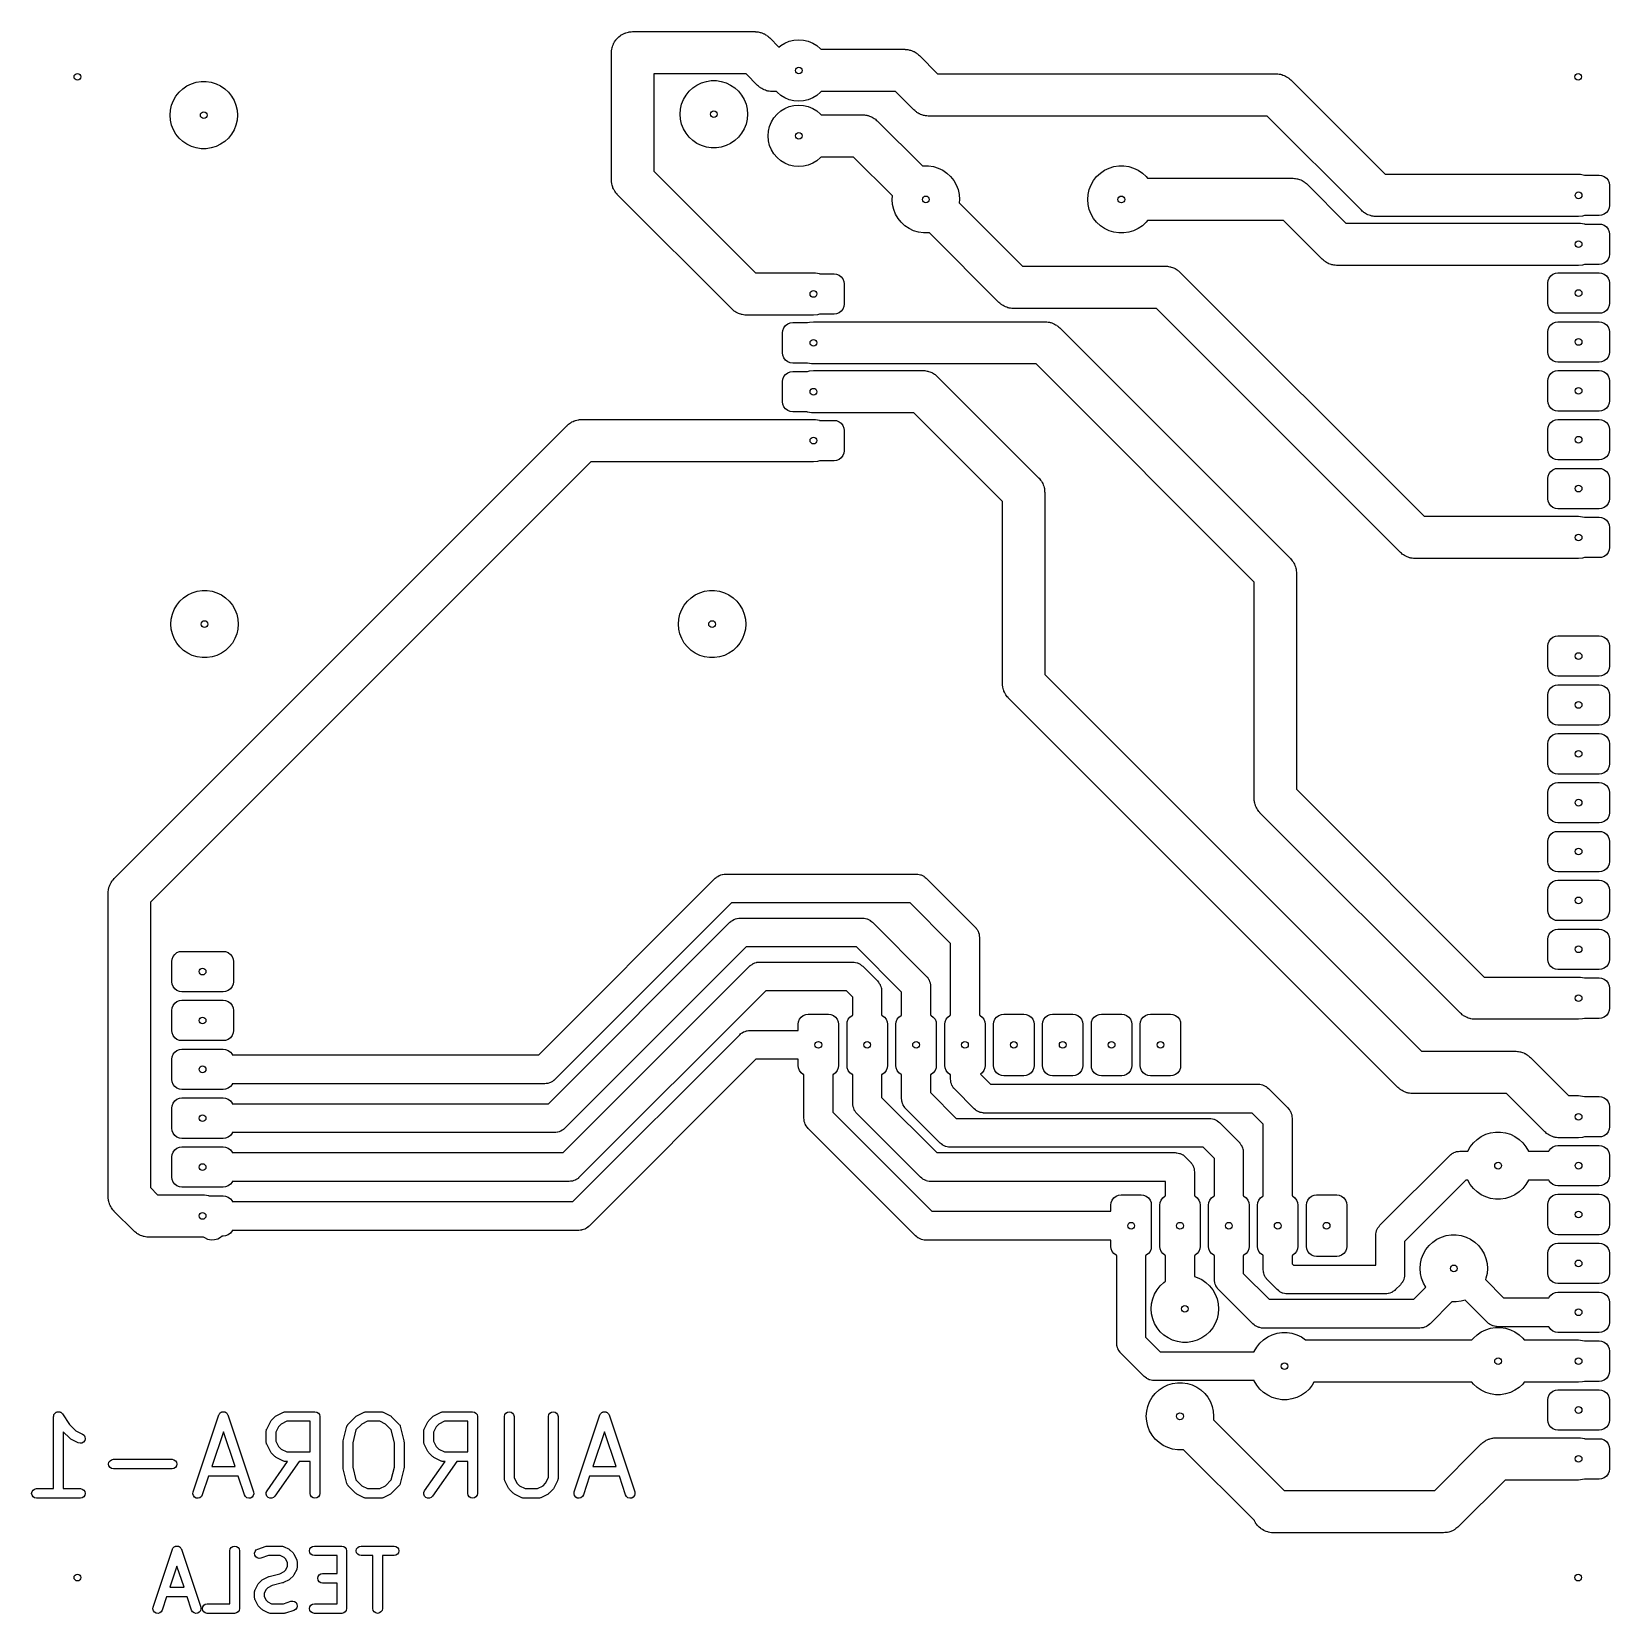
# Model space of a CAD drawing. Extents: x 95.5 to 177.5, y -135.5 to -53.3.
import ezdxf

# ---------------------------------------------------------------- set-up
doc = ezdxf.new("R2010")
doc.units = 0
doc.layers.add('BLACK', color=7, linetype='CONTINUOUS')

msp = doc.modelspace()

# ---------------------------------------------------------------- linework, layer by layer
at = {"layer": 'BLACK', "linetype": 'CONTINUOUS'}
for p, q in [((126.09, -53.4791), (126.151, -53.4306)), ((126.151, -53.4306), (126.175, -53.4186)), ((126.175, -53.4186), (126.196, -53.4034)), ((126.196, -53.4034), (126.267, -53.3708)), ((126.267, -53.3708), (126.337, -53.3348)), ((126.337, -53.3348), (126.362, -53.3274)), ((126.362, -53.3274), (126.386, -53.3165)), ((126.386, -53.3165), (126.463, -53.298)), ((126.463, -53.298), (126.538, -53.2759)), ((126.538, -53.2759), (126.564, -53.2734)), ((126.564, -53.2734), (126.589, -53.2672)), ((126.589, -53.2672), (126.668, -53.2635)), ((126.668, -53.2635), (126.746, -53.256)), ((126.746, -53.256), (133.096, -53.256)), ((133.096, -53.256), (133.114, -53.2569)), ((133.114, -53.2569), (133.122, -53.2563)), ((133.122, -53.2563), (133.135, -53.2579)), ((133.135, -53.2579), (133.201, -53.261)), ((133.201, -53.261), (133.265, -53.2734)), ((133.265, -53.2734), (133.33, -53.2811)), ((133.33, -53.2811), (133.367, -53.2931)), ((133.367, -53.2931), (133.406, -53.3006)), ((133.406, -53.3006), (133.467, -53.3249)), ((133.467, -53.3249), (133.529, -53.3448)), ((133.529, -53.3448), (133.564, -53.3637)), ((133.564, -53.3637), (133.6, -53.3783)), ((133.6, -53.3783), (133.655, -53.4137)), ((133.655, -53.4137), (133.713, -53.445)), ((125.649, -54.2907), (125.651, -54.2514)), ((125.651, -54.2514), (125.666, -54.1744)), ((125.666, -54.1744), (125.677, -54.0967)), ((125.677, -54.0967), (125.686, -54.0719)), ((125.686, -54.0719), (125.691, -54.0461)), ((125.691, -54.0461), (125.72, -53.9732)), ((125.72, -53.9732), (125.745, -53.899)), ((125.745, -53.899), (125.759, -53.8763)), ((125.759, -53.8763), (125.768, -53.852)), ((125.768, -53.852), (125.811, -53.7859)), ((125.811, -53.7859), (125.85, -53.7179)), ((125.85, -53.7179), (125.867, -53.6981)), ((125.867, -53.6981), (125.881, -53.676)), ((125.881, -53.676), (125.936, -53.6192)), ((125.936, -53.6192), (125.987, -53.5599)), ((125.987, -53.5599), (126.008, -53.5437)), ((126.008, -53.5437), (126.026, -53.5247)), ((126.026, -53.5247), (126.09, -53.4791)), ((133.713, -53.445), (133.743, -53.4701)), ((133.743, -53.4701), (133.776, -53.4913)), ((133.776, -53.4913), (133.823, -53.5365)), ((133.823, -53.5365), (133.874, -53.5782)), ((133.874, -53.5782), (134.352, -54.0562)), ((134.352, -54.0562), (134.442, -53.9796)), ((134.442, -53.9796), (134.656, -53.8484)), ((134.656, -53.8484), (134.888, -53.7523)), ((134.888, -53.7523), (135.132, -53.6937)), ((135.132, -53.6937), (135.382, -53.674)), ((135.382, -53.674), (135.632, -53.6937)), ((135.632, -53.6937), (135.876, -53.7523)), ((135.876, -53.7523), (136.108, -53.8484)), ((136.108, -53.8484), (136.322, -53.9796)), ((136.322, -53.9796), (136.513, -54.1426)), ((136.513, -54.1426), (136.54, -54.174)), ((136.54, -54.174), (140.872, -54.174)), ((140.872, -54.174), (140.89, -54.1749)), ((140.89, -54.1749), (140.898, -54.1743)), ((140.898, -54.1743), (140.911, -54.1759)), ((140.911, -54.1759), (140.977, -54.179)), ((140.977, -54.179), (141.041, -54.1914)), ((141.041, -54.1914), (141.106, -54.1991)), ((141.106, -54.1991), (141.143, -54.2111)), ((141.143, -54.2111), (141.182, -54.2186)), ((141.182, -54.2186), (141.243, -54.2429)), ((141.243, -54.2429), (141.305, -54.2628)), ((125.646, -54.356), (125.648, -54.3168)), ((125.646, -60.96), (125.646, -54.356)), ((125.647, -54.3037), (125.649, -54.2907)), ((125.648, -54.3168), (125.647, -54.3037)), ((141.305, -54.2628), (141.34, -54.2817)), ((141.34, -54.2817), (141.376, -54.2963)), ((141.376, -54.2963), (141.431, -54.3317)), ((141.431, -54.3317), (141.489, -54.363)), ((141.489, -54.363), (141.519, -54.3881)), ((141.519, -54.3881), (141.552, -54.4093)), ((141.552, -54.4093), (141.599, -54.4545)), ((141.599, -54.4545), (141.65, -54.4962)), ((141.65, -54.4962), (142.598, -55.444)), ((103.817, -55.967), (104.067, -55.8899)), ((104.067, -55.8899), (104.325, -55.8509)), ((104.325, -55.8509), (104.587, -55.8509)), ((104.587, -55.8509), (104.845, -55.8899)), ((104.845, -55.8899), (105.095, -55.967)), ((132.64, -55.456), (127.846, -55.456)), ((127.846, -55.456), (127.846, -60.5044)), ((130.327, -55.917), (130.577, -55.8399)), ((130.577, -55.8399), (130.835, -55.8009)), ((130.835, -55.8009), (131.097, -55.8009)), ((131.097, -55.8009), (131.355, -55.8399)), ((131.355, -55.8399), (131.605, -55.917)), ((133.236, -56.0518), (132.64, -55.456)), ((142.598, -55.444), (160.176, -55.444)), ((160.176, -55.444), (160.194, -55.4449)), ((160.194, -55.4449), (160.202, -55.4443)), ((160.202, -55.4443), (160.215, -55.4459)), ((160.215, -55.4459), (160.281, -55.449)), ((160.281, -55.449), (160.345, -55.4614)), ((160.345, -55.4614), (160.41, -55.4691)), ((160.41, -55.4691), (160.447, -55.4811)), ((160.447, -55.4811), (160.486, -55.4886)), ((160.486, -55.4886), (160.547, -55.5129)), ((160.547, -55.5129), (160.609, -55.5328)), ((160.609, -55.5328), (160.644, -55.5517)), ((160.644, -55.5517), (160.68, -55.5663)), ((160.68, -55.5663), (160.735, -55.6017)), ((160.735, -55.6017), (160.793, -55.633)), ((160.793, -55.633), (160.823, -55.6581)), ((160.823, -55.6581), (160.856, -55.6793)), ((160.856, -55.6793), (160.903, -55.7245)), ((160.903, -55.7245), (160.954, -55.7662)), ((160.954, -55.7662), (165.853, -60.665)), ((102.879, -56.8367), (103.01, -56.6102)), ((103.01, -56.6102), (103.173, -56.4057)), ((103.173, -56.4057), (103.365, -56.2278)), ((103.365, -56.2278), (103.581, -56.0805)), ((103.581, -56.0805), (103.817, -55.967)), ((105.095, -55.967), (105.331, -56.0805)), ((105.331, -56.0805), (105.547, -56.2278)), ((105.547, -56.2278), (105.739, -56.4057)), ((105.739, -56.4057), (105.902, -56.6102)), ((105.902, -56.6102), (106.033, -56.8367)), ((129.389, -56.7867), (129.52, -56.5602)), ((129.52, -56.5602), (129.683, -56.3557)), ((129.683, -56.3557), (129.875, -56.1778)), ((129.875, -56.1778), (130.091, -56.0305)), ((130.091, -56.0305), (130.327, -55.917)), ((131.605, -55.917), (131.841, -56.0305)), ((131.841, -56.0305), (132.057, -56.1778)), ((132.057, -56.1778), (132.249, -56.3557)), ((132.249, -56.3557), (132.412, -56.5602)), ((132.412, -56.5602), (132.543, -56.7867)), ((133.287, -56.0935), (133.236, -56.0518)), ((133.334, -56.1387), (133.287, -56.0935)), ((133.367, -56.1599), (133.334, -56.1387)), ((133.397, -56.185), (133.367, -56.1599)), ((133.455, -56.2163), (133.397, -56.185)), ((133.51, -56.2517), (133.455, -56.2163)), ((133.546, -56.2663), (133.51, -56.2517)), ((133.581, -56.2852), (133.546, -56.2663)), ((133.643, -56.3051), (133.581, -56.2852)), ((133.704, -56.3294), (133.643, -56.3051)), ((133.743, -56.3369), (133.704, -56.3294)), ((133.78, -56.3489), (133.743, -56.3369)), ((133.845, -56.3566), (133.78, -56.3489)), ((133.909, -56.369), (133.845, -56.3566)), ((133.975, -56.3721), (133.909, -56.369)), ((133.988, -56.3737), (133.975, -56.3721)), ((133.996, -56.3731), (133.988, -56.3737)), ((134.014, -56.374), (133.996, -56.3731)), ((134.224, -56.374), (134.014, -56.374)), ((134.251, -56.4054), (134.224, -56.374)), ((134.442, -56.5684), (134.251, -56.4054)), ((134.656, -56.6996), (134.442, -56.5684)), ((134.888, -56.7957), (134.656, -56.6996)), ((136.108, -56.6996), (135.876, -56.7957)), ((136.322, -56.5684), (136.108, -56.6996)), ((136.513, -56.4054), (136.322, -56.5684)), ((136.54, -56.374), (136.513, -56.4054)), ((140.416, -56.374), (136.54, -56.374)), ((141.364, -57.3218), (140.416, -56.374)), ((102.706, -57.596), (102.726, -57.3352)), ((102.726, -57.3352), (102.784, -57.0802)), ((102.784, -57.0802), (102.879, -56.8367)), ((106.033, -56.8367), (106.128, -57.0802)), ((106.128, -57.0802), (106.186, -57.3352)), ((106.186, -57.3352), (106.206, -57.596)), ((129.216, -57.546), (129.236, -57.2852)), ((129.236, -57.2852), (129.294, -57.0302)), ((129.294, -57.0302), (129.389, -56.7867)), ((132.543, -56.7867), (132.638, -57.0302)), ((132.638, -57.0302), (132.696, -57.2852)), ((132.696, -57.2852), (132.716, -57.546)), ((134.088, -57.7335), (134.251, -57.5426)), ((134.251, -57.5426), (134.442, -57.3796)), ((134.442, -57.3796), (134.656, -57.2484)), ((134.656, -57.2484), (134.888, -57.1523)), ((135.132, -56.8543), (134.888, -56.7957)), ((134.888, -57.1523), (135.132, -57.0937)), ((135.382, -56.874), (135.132, -56.8543)), ((135.132, -57.0937), (135.382, -57.074)), ((135.632, -56.8543), (135.382, -56.874)), ((135.382, -57.074), (135.632, -57.0937)), ((135.876, -56.7957), (135.632, -56.8543)), ((135.632, -57.0937), (135.876, -57.1523)), ((135.876, -57.1523), (136.108, -57.2484)), ((136.108, -57.2484), (136.322, -57.3796)), ((136.322, -57.3796), (136.513, -57.5426)), ((136.513, -57.5426), (136.54, -57.574)), ((141.415, -57.3635), (141.364, -57.3218)), ((141.462, -57.4087), (141.415, -57.3635)), ((141.495, -57.4299), (141.462, -57.4087)), ((141.525, -57.455), (141.495, -57.4299)), ((141.583, -57.4863), (141.525, -57.455)), ((141.638, -57.5217), (141.583, -57.4863)), ((141.674, -57.5363), (141.638, -57.5217)), ((141.709, -57.5552), (141.674, -57.5363)), ((102.726, -57.8568), (102.706, -57.596)), ((102.784, -58.1118), (102.726, -57.8568)), ((102.879, -58.3553), (102.784, -58.1118)), ((103.01, -58.5818), (102.879, -58.3553)), ((106.033, -58.3553), (105.902, -58.5818)), ((106.128, -58.1118), (106.033, -58.3553)), ((106.186, -57.8568), (106.128, -58.1118)), ((106.206, -57.596), (106.186, -57.8568)), ((129.236, -57.8068), (129.216, -57.546)), ((129.294, -58.0618), (129.236, -57.8068)), ((129.389, -58.3053), (129.294, -58.0618)), ((129.52, -58.5318), (129.389, -58.3053)), ((132.543, -58.3053), (132.412, -58.5318)), ((132.638, -58.0618), (132.543, -58.3053)), ((132.696, -57.8068), (132.638, -58.0618)), ((132.716, -57.546), (132.696, -57.8068)), ((133.802, -58.4237), (133.86, -58.1796)), ((133.86, -58.1796), (133.956, -57.9476)), ((133.956, -57.9476), (134.088, -57.7335)), ((136.54, -57.574), (138.684, -57.574)), ((138.684, -57.574), (138.702, -57.5749)), ((138.702, -57.5749), (138.71, -57.5743)), ((138.71, -57.5743), (138.723, -57.5759)), ((138.723, -57.5759), (138.789, -57.579)), ((138.789, -57.579), (138.853, -57.5914)), ((138.853, -57.5914), (138.918, -57.5991)), ((138.918, -57.5991), (138.955, -57.6111)), ((138.955, -57.6111), (138.994, -57.6186)), ((138.994, -57.6186), (139.055, -57.6429)), ((139.055, -57.6429), (139.117, -57.6628)), ((139.117, -57.6628), (139.152, -57.6817)), ((139.152, -57.6817), (139.188, -57.6963)), ((139.188, -57.6963), (139.243, -57.7317)), ((139.243, -57.7317), (139.301, -57.763)), ((139.301, -57.763), (139.331, -57.7881)), ((139.331, -57.7881), (139.364, -57.8093)), ((139.364, -57.8093), (139.411, -57.8545)), ((139.411, -57.8545), (139.462, -57.8962)), ((139.462, -57.8962), (141.804, -60.2386)), ((141.771, -57.5751), (141.709, -57.5552)), ((141.832, -57.5994), (141.771, -57.5751)), ((141.871, -57.6069), (141.832, -57.5994)), ((141.908, -57.6189), (141.871, -57.6069)), ((141.973, -57.6266), (141.908, -57.6189)), ((142.037, -57.639), (141.973, -57.6266)), ((142.103, -57.6421), (142.037, -57.639)), ((142.116, -57.6437), (142.103, -57.6421)), ((142.124, -57.6431), (142.116, -57.6437)), ((142.142, -57.644), (142.124, -57.6431)), ((159.72, -57.644), (142.142, -57.644)), ((164.619, -62.5428), (159.72, -57.644)), ((103.173, -58.7863), (103.01, -58.5818)), ((103.365, -58.9642), (103.173, -58.7863)), ((103.581, -59.1115), (103.365, -58.9642)), ((103.817, -59.225), (103.581, -59.1115)), ((105.331, -59.1115), (105.095, -59.225)), ((105.547, -58.9642), (105.331, -59.1115)), ((105.739, -58.7863), (105.547, -58.9642)), ((105.902, -58.5818), (105.739, -58.7863)), ((129.683, -58.7363), (129.52, -58.5318)), ((129.875, -58.9142), (129.683, -58.7363)), ((130.091, -59.0615), (129.875, -58.9142)), ((130.327, -59.175), (130.091, -59.0615)), ((130.577, -59.2521), (130.327, -59.175)), ((131.605, -59.175), (131.355, -59.2521)), ((131.841, -59.0615), (131.605, -59.175)), ((132.057, -58.9142), (131.841, -59.0615)), ((132.249, -58.7363), (132.057, -58.9142)), ((132.412, -58.5318), (132.249, -58.7363)), ((133.782, -58.674), (133.802, -58.4237)), ((133.802, -58.9243), (133.782, -58.674)), ((133.86, -59.1684), (133.802, -58.9243)), ((133.956, -59.4004), (133.86, -59.1684)), ((104.067, -59.3021), (103.817, -59.225)), ((104.325, -59.3411), (104.067, -59.3021)), ((104.587, -59.3411), (104.325, -59.3411)), ((104.845, -59.3021), (104.587, -59.3411)), ((105.095, -59.225), (104.845, -59.3021)), ((130.835, -59.2911), (130.577, -59.2521)), ((131.097, -59.2911), (130.835, -59.2911)), ((131.355, -59.2521), (131.097, -59.2911)), ((134.088, -59.6145), (133.956, -59.4004)), ((134.251, -59.8054), (134.088, -59.6145)), ((134.442, -59.9684), (134.251, -59.8054)), ((134.656, -60.0996), (134.442, -59.9684)), ((136.322, -59.9684), (136.108, -60.0996)), ((136.513, -59.8054), (136.322, -59.9684)), ((136.54, -59.774), (136.513, -59.8054)), ((138.228, -59.774), (136.54, -59.774)), ((140.25, -61.7952), (138.228, -59.774)), ((127.846, -60.5044), (133.132, -65.79)), ((134.888, -60.1957), (134.656, -60.0996)), ((135.132, -60.2543), (134.888, -60.1957)), ((135.382, -60.274), (135.132, -60.2543)), ((135.632, -60.2543), (135.382, -60.274)), ((135.876, -60.1957), (135.632, -60.2543)), ((136.108, -60.0996), (135.876, -60.1957)), ((141.804, -60.2386), (141.855, -60.2309)), ((141.855, -60.2309), (142.117, -60.2309)), ((142.117, -60.2309), (142.375, -60.2699)), ((142.375, -60.2699), (142.625, -60.347)), ((142.625, -60.347), (142.861, -60.4605)), ((142.861, -60.4605), (143.077, -60.6078)), ((143.077, -60.6078), (143.269, -60.7857)), ((143.269, -60.7857), (143.432, -60.9902)), ((150.7, -60.9902), (150.863, -60.7857)), ((150.863, -60.7857), (151.055, -60.6078)), ((151.055, -60.6078), (151.271, -60.4605)), ((151.271, -60.4605), (151.507, -60.347)), ((151.507, -60.347), (151.757, -60.2699)), ((151.757, -60.2699), (152.015, -60.2309)), ((152.015, -60.2309), (152.277, -60.2309)), ((152.277, -60.2309), (152.535, -60.2699)), ((152.535, -60.2699), (152.785, -60.347)), ((152.785, -60.347), (153.021, -60.4605)), ((153.021, -60.4605), (153.237, -60.6078)), ((153.237, -60.6078), (153.429, -60.7857)), ((153.429, -60.7857), (153.501, -60.876)), ((165.853, -60.665), (175.91, -60.665)), ((175.91, -60.665), (176.015, -60.67)), ((176.015, -60.67), (176.22, -60.7096)), ((176.22, -60.7096), (176.233, -60.715)), ((176.233, -60.715), (176.985, -60.715)), ((176.985, -60.715), (177.109, -60.7299)), ((177.109, -60.7299), (177.242, -60.7824)), ((177.242, -60.7824), (177.356, -60.8688)), ((125.652, -61.0252), (125.646, -60.96)), ((125.654, -61.0906), (125.652, -61.0252)), ((125.662, -61.129), (125.654, -61.0906)), ((125.666, -61.1682), (125.662, -61.129)), ((125.684, -61.231), (125.666, -61.1682)), ((125.698, -61.2949), (125.684, -61.231)), ((125.714, -61.3311), (125.698, -61.2949)), ((125.725, -61.3688), (125.714, -61.3311)), ((125.755, -61.427), (125.725, -61.3688)), ((125.781, -61.4872), (125.755, -61.427)), ((125.803, -61.5197), (125.781, -61.4872)), ((125.821, -61.5547), (125.803, -61.5197)), ((125.861, -61.6062), (125.821, -61.5547)), ((125.898, -61.6604), (125.861, -61.6062)), ((143.432, -60.9902), (143.563, -61.2167)), ((143.563, -61.2167), (143.658, -61.4602)), ((143.658, -61.4602), (143.716, -61.7152)), ((150.416, -61.7152), (150.474, -61.4602)), ((150.474, -61.4602), (150.569, -61.2167)), ((150.569, -61.2167), (150.7, -60.9902)), ((153.501, -60.876), (161.036, -60.876)), ((161.036, -60.876), (161.054, -60.8769)), ((161.054, -60.8769), (161.062, -60.8763)), ((161.062, -60.8763), (161.075, -60.8779)), ((161.075, -60.8779), (161.141, -60.881)), ((161.141, -60.881), (161.205, -60.8934)), ((161.205, -60.8934), (161.27, -60.9011)), ((161.27, -60.9011), (161.307, -60.9131)), ((161.307, -60.9131), (161.346, -60.9206)), ((161.346, -60.9206), (161.407, -60.9449)), ((161.407, -60.9449), (161.469, -60.9648)), ((161.469, -60.9648), (161.504, -60.9837)), ((161.504, -60.9837), (161.54, -60.9983)), ((161.54, -60.9983), (161.595, -61.0337)), ((161.595, -61.0337), (161.653, -61.065)), ((161.653, -61.065), (161.683, -61.0901)), ((161.683, -61.0901), (161.716, -61.1113)), ((161.716, -61.1113), (161.763, -61.1565)), ((161.763, -61.1565), (161.814, -61.1982)), ((161.814, -61.1982), (163.821, -63.205)), ((177.356, -60.8688), (177.443, -60.9827)), ((177.443, -60.9827), (177.495, -61.1157)), ((177.495, -61.1157), (177.51, -61.24)), ((177.51, -61.24), (177.51, -62.29)), ((125.942, -61.7088), (125.898, -61.6604)), ((125.95, -61.7191), (125.942, -61.7088)), ((125.956, -61.7242), (125.95, -61.7191)), ((125.968, -61.7378), (125.956, -61.7242)), ((131.898, -67.6678), (125.968, -61.7378)), ((140.236, -61.976), (140.25, -61.7952)), ((140.256, -62.2368), (140.236, -61.976)), ((140.314, -62.4918), (140.256, -62.2368)), ((143.716, -61.7152), (143.736, -61.976)), ((143.736, -61.976), (143.722, -62.1568)), ((143.722, -62.1568), (147.014, -65.448)), ((150.396, -61.976), (150.416, -61.7152)), ((150.416, -62.2368), (150.396, -61.976)), ((150.474, -62.4918), (150.416, -62.2368)), ((177.495, -62.4143), (177.443, -62.5473)), ((177.51, -62.29), (177.495, -62.4143)), ((140.409, -62.7353), (140.314, -62.4918)), ((140.54, -62.9618), (140.409, -62.7353)), ((140.703, -63.1663), (140.54, -62.9618)), ((140.895, -63.3442), (140.703, -63.1663)), ((150.569, -62.7353), (150.474, -62.4918)), ((150.7, -62.9618), (150.569, -62.7353)), ((150.863, -63.1663), (150.7, -62.9618)), ((151.055, -63.3442), (150.863, -63.1663)), ((153.429, -63.1663), (153.237, -63.3442)), ((153.501, -63.076), (153.429, -63.1663)), ((160.58, -63.076), (153.501, -63.076)), ((162.587, -65.0828), (160.58, -63.076)), ((163.821, -63.205), (175.91, -63.205)), ((164.67, -62.5845), (164.619, -62.5428)), ((164.717, -62.6297), (164.67, -62.5845)), ((164.75, -62.6509), (164.717, -62.6297)), ((164.78, -62.676), (164.75, -62.6509)), ((164.838, -62.7073), (164.78, -62.676)), ((164.893, -62.7427), (164.838, -62.7073)), ((164.929, -62.7573), (164.893, -62.7427)), ((164.964, -62.7762), (164.929, -62.7573)), ((165.026, -62.7961), (164.964, -62.7762)), ((165.087, -62.8204), (165.026, -62.7961)), ((165.126, -62.8279), (165.087, -62.8204)), ((165.163, -62.8399), (165.126, -62.8279)), ((165.228, -62.8476), (165.163, -62.8399)), ((165.292, -62.86), (165.228, -62.8476)), ((165.358, -62.8631), (165.292, -62.86)), ((165.371, -62.8647), (165.358, -62.8631)), ((165.379, -62.8641), (165.371, -62.8647)), ((165.397, -62.865), (165.379, -62.8641)), ((175.91, -62.865), (165.397, -62.865)), ((176.118, -62.8451), (175.91, -62.865)), ((175.91, -63.205), (176.015, -63.21)), ((176.015, -63.21), (176.22, -63.2496)), ((176.221, -62.815), (176.118, -62.8451)), ((176.22, -63.2496), (176.233, -63.255)), ((176.985, -62.815), (176.221, -62.815)), ((176.233, -63.255), (176.985, -63.255)), ((177.109, -62.8001), (176.985, -62.815)), ((176.985, -63.255), (177.109, -63.2699)), ((177.242, -62.7476), (177.109, -62.8001)), ((177.109, -63.2699), (177.242, -63.3224)), ((177.356, -62.6612), (177.242, -62.7476)), ((177.443, -62.5473), (177.356, -62.6612)), ((141.111, -63.4915), (140.895, -63.3442)), ((141.347, -63.605), (141.111, -63.4915)), ((141.597, -63.6821), (141.347, -63.605)), ((141.855, -63.7211), (141.597, -63.6821)), ((142.117, -63.7211), (141.855, -63.7211)), ((142.168, -63.7134), (142.117, -63.7211)), ((145.78, -67.3258), (142.168, -63.7134)), ((151.271, -63.4915), (151.055, -63.3442)), ((151.507, -63.605), (151.271, -63.4915)), ((151.757, -63.6821), (151.507, -63.605)), ((152.015, -63.7211), (151.757, -63.6821)), ((152.277, -63.7211), (152.015, -63.7211)), ((152.535, -63.6821), (152.277, -63.7211)), ((152.785, -63.605), (152.535, -63.6821)), ((153.021, -63.4915), (152.785, -63.605)), ((153.237, -63.3442), (153.021, -63.4915)), ((177.242, -63.3224), (177.356, -63.4088)), ((177.356, -63.4088), (177.443, -63.5227)), ((177.443, -63.5227), (177.495, -63.6557)), ((177.495, -63.6557), (177.51, -63.78)), ((177.51, -63.78), (177.51, -64.83)), ((177.51, -64.83), (177.495, -64.9543)), ((147.014, -65.448), (154.432, -65.448)), ((154.432, -65.448), (154.45, -65.4489)), ((154.45, -65.4489), (154.458, -65.4483)), ((154.458, -65.4483), (154.471, -65.4499)), ((154.471, -65.4499), (154.537, -65.453)), ((154.537, -65.453), (154.601, -65.4654)), ((154.601, -65.4654), (154.666, -65.4731)), ((154.666, -65.4731), (154.703, -65.4851)), ((154.703, -65.4851), (154.742, -65.4926)), ((154.742, -65.4926), (154.803, -65.5169)), ((154.803, -65.5169), (154.865, -65.5368)), ((154.865, -65.5368), (154.9, -65.5557)), ((154.9, -65.5557), (154.936, -65.5703)), ((154.936, -65.5703), (154.991, -65.6057)), ((154.991, -65.6057), (155.049, -65.637)), ((155.049, -65.637), (155.079, -65.6621)), ((155.079, -65.6621), (155.112, -65.6833)), ((155.112, -65.6833), (155.159, -65.7285)), ((155.159, -65.7285), (155.21, -65.7702)), ((162.638, -65.1245), (162.587, -65.0828)), ((162.685, -65.1697), (162.638, -65.1245)), ((162.718, -65.1909), (162.685, -65.1697)), ((162.748, -65.216), (162.718, -65.1909)), ((162.806, -65.2473), (162.748, -65.216)), ((162.861, -65.2827), (162.806, -65.2473)), ((162.897, -65.2973), (162.861, -65.2827)), ((162.932, -65.3162), (162.897, -65.2973)), ((162.994, -65.3361), (162.932, -65.3162)), ((163.055, -65.3604), (162.994, -65.3361)), ((163.094, -65.3679), (163.055, -65.3604)), ((163.131, -65.3799), (163.094, -65.3679)), ((163.196, -65.3876), (163.131, -65.3799)), ((163.26, -65.4), (163.196, -65.3876)), ((163.326, -65.4031), (163.26, -65.4)), ((163.339, -65.4047), (163.326, -65.4031)), ((163.347, -65.4041), (163.339, -65.4047)), ((163.365, -65.405), (163.347, -65.4041)), ((175.91, -65.405), (163.365, -65.405)), ((176.118, -65.3851), (175.91, -65.405)), ((176.221, -65.355), (176.118, -65.3851)), ((176.985, -65.355), (176.221, -65.355)), ((177.109, -65.3401), (176.985, -65.355)), ((177.242, -65.2876), (177.109, -65.3401)), ((177.356, -65.2012), (177.242, -65.2876)), ((177.443, -65.0873), (177.356, -65.2012)), ((177.495, -64.9543), (177.443, -65.0873)), ((133.132, -65.79), (136.14, -65.79)), ((136.14, -65.79), (136.245, -65.795)), ((136.245, -65.795), (136.45, -65.8346)), ((136.45, -65.8346), (136.463, -65.84)), ((136.463, -65.84), (137.215, -65.84)), ((137.215, -65.84), (137.339, -65.8549)), ((137.339, -65.8549), (137.472, -65.9074)), ((137.472, -65.9074), (137.586, -65.9938)), ((137.586, -65.9938), (137.673, -66.1077)), ((137.673, -66.1077), (137.725, -66.2407)), ((137.725, -66.2407), (137.74, -66.365)), ((137.74, -66.365), (137.74, -67.415)), ((155.21, -65.7702), (167.885, -78.445)), ((174.31, -66.32), (174.325, -66.1957)), ((174.31, -67.37), (174.31, -66.32)), ((174.325, -66.1957), (174.377, -66.0627)), ((174.377, -66.0627), (174.464, -65.9488)), ((174.464, -65.9488), (174.578, -65.8624)), ((174.578, -65.8624), (174.711, -65.8099)), ((174.711, -65.8099), (174.835, -65.795)), ((174.835, -65.795), (176.985, -65.795)), ((176.985, -65.795), (177.109, -65.8099)), ((177.109, -65.8099), (177.242, -65.8624)), ((177.242, -65.8624), (177.356, -65.9488)), ((177.356, -65.9488), (177.443, -66.0627)), ((177.443, -66.0627), (177.495, -66.1957)), ((177.495, -66.1957), (177.51, -66.32)), ((177.51, -66.32), (177.51, -67.37)), ((145.831, -67.3675), (145.78, -67.3258)), ((145.878, -67.4127), (145.831, -67.3675)), ((174.325, -67.4943), (174.31, -67.37)), ((177.51, -67.37), (177.495, -67.4943)), ((131.949, -67.7095), (131.898, -67.6678)), ((131.996, -67.7547), (131.949, -67.7095)), ((132.029, -67.7759), (131.996, -67.7547)), ((132.059, -67.801), (132.029, -67.7759)), ((132.117, -67.8323), (132.059, -67.801)), ((132.172, -67.8677), (132.117, -67.8323)), ((132.208, -67.8823), (132.172, -67.8677)), ((132.243, -67.9012), (132.208, -67.8823)), ((132.305, -67.9211), (132.243, -67.9012)), ((132.366, -67.9454), (132.305, -67.9211)), ((132.405, -67.9529), (132.366, -67.9454)), ((132.442, -67.9649), (132.405, -67.9529)), ((132.507, -67.9726), (132.442, -67.9649)), ((132.571, -67.985), (132.507, -67.9726)), ((132.637, -67.9881), (132.571, -67.985)), ((132.65, -67.9897), (132.637, -67.9881)), ((132.658, -67.9891), (132.65, -67.9897)), ((132.676, -67.99), (132.658, -67.9891)), ((136.14, -67.99), (132.676, -67.99)), ((136.348, -67.9701), (136.14, -67.99)), ((136.451, -67.94), (136.348, -67.9701)), ((137.215, -67.94), (136.451, -67.94)), ((137.339, -67.9251), (137.215, -67.94)), ((137.472, -67.8726), (137.339, -67.9251)), ((137.586, -67.7862), (137.472, -67.8726)), ((137.673, -67.6723), (137.586, -67.7862)), ((137.725, -67.5393), (137.673, -67.6723)), ((137.74, -67.415), (137.725, -67.5393)), ((145.911, -67.4339), (145.878, -67.4127)), ((145.941, -67.459), (145.911, -67.4339)), ((145.999, -67.4903), (145.941, -67.459)), ((146.054, -67.5257), (145.999, -67.4903)), ((146.09, -67.5403), (146.054, -67.5257)), ((146.125, -67.5592), (146.09, -67.5403)), ((146.187, -67.5791), (146.125, -67.5592)), ((146.248, -67.6034), (146.187, -67.5791)), ((146.287, -67.6109), (146.248, -67.6034)), ((146.324, -67.6229), (146.287, -67.6109)), ((146.389, -67.6306), (146.324, -67.6229)), ((146.453, -67.643), (146.389, -67.6306)), ((146.519, -67.6461), (146.453, -67.643)), ((146.532, -67.6477), (146.519, -67.6461)), ((146.54, -67.6471), (146.532, -67.6477)), ((146.558, -67.648), (146.54, -67.6471)), ((153.976, -67.648), (146.558, -67.648)), ((166.651, -80.3228), (153.976, -67.648)), ((174.377, -67.6273), (174.325, -67.4943)), ((174.464, -67.7412), (174.377, -67.6273)), ((174.578, -67.8276), (174.464, -67.7412)), ((174.711, -67.8801), (174.578, -67.8276)), ((174.835, -67.895), (174.711, -67.8801)), ((176.985, -67.895), (174.835, -67.895)), ((177.109, -67.8801), (176.985, -67.895)), ((177.242, -67.8276), (177.109, -67.8801)), ((177.356, -67.7412), (177.242, -67.8276)), ((177.443, -67.6273), (177.356, -67.7412)), ((177.495, -67.4943), (177.443, -67.6273)), ((134.54, -68.905), (134.555, -68.7807)), ((134.54, -69.955), (134.54, -68.905)), ((134.555, -68.7807), (134.607, -68.6477)), ((134.607, -68.6477), (134.694, -68.5338)), ((134.694, -68.5338), (134.808, -68.4474)), ((134.808, -68.4474), (134.941, -68.3949)), ((134.941, -68.3949), (135.065, -68.38)), ((135.065, -68.38), (135.829, -68.38)), ((135.829, -68.38), (135.932, -68.3499)), ((135.932, -68.3499), (136.14, -68.33)), ((136.14, -68.33), (148.17, -68.33)), ((148.17, -68.33), (148.188, -68.3309)), ((148.188, -68.3309), (148.196, -68.3303)), ((148.196, -68.3303), (148.209, -68.3319)), ((148.209, -68.3319), (148.275, -68.335)), ((148.275, -68.335), (148.339, -68.3474)), ((148.339, -68.3474), (148.404, -68.3551)), ((148.404, -68.3551), (148.441, -68.3671)), ((148.441, -68.3671), (148.48, -68.3746)), ((148.48, -68.3746), (148.541, -68.3989)), ((148.541, -68.3989), (148.603, -68.4188)), ((148.603, -68.4188), (148.638, -68.4377)), ((148.638, -68.4377), (148.674, -68.4523)), ((148.674, -68.4523), (148.729, -68.4877)), ((148.729, -68.4877), (148.787, -68.519)), ((148.787, -68.519), (148.817, -68.5441)), ((148.817, -68.5441), (148.85, -68.5653)), ((148.85, -68.5653), (148.897, -68.6105)), ((148.897, -68.6105), (148.948, -68.6522)), ((148.948, -68.6522), (160.925, -80.6292)), ((174.31, -68.86), (174.325, -68.7357)), ((174.31, -69.91), (174.31, -68.86)), ((174.325, -68.7357), (174.377, -68.6027)), ((174.377, -68.6027), (174.464, -68.4888)), ((174.464, -68.4888), (174.578, -68.4024)), ((174.578, -68.4024), (174.711, -68.3499)), ((174.711, -68.3499), (174.835, -68.335)), ((174.835, -68.335), (176.985, -68.335)), ((176.985, -68.335), (177.109, -68.3499)), ((177.109, -68.3499), (177.242, -68.4024)), ((177.242, -68.4024), (177.356, -68.4888)), ((177.356, -68.4888), (177.443, -68.6027)), ((177.443, -68.6027), (177.495, -68.7357)), ((177.495, -68.7357), (177.51, -68.86)), ((177.51, -68.86), (177.51, -69.91)), ((134.555, -70.0793), (134.54, -69.955)), ((134.607, -70.2123), (134.555, -70.0793)), ((134.694, -70.3262), (134.607, -70.2123)), ((134.808, -70.4126), (134.694, -70.3262)), ((134.941, -70.4651), (134.808, -70.4126)), ((135.065, -70.48), (134.941, -70.4651)), ((135.817, -70.48), (135.065, -70.48)), ((135.83, -70.4854), (135.817, -70.48)), ((136.035, -70.525), (135.83, -70.4854)), ((136.14, -70.53), (136.035, -70.525)), ((147.714, -70.53), (136.14, -70.53)), ((159.047, -81.8626), (147.714, -70.53)), ((174.325, -70.0343), (174.31, -69.91)), ((174.377, -70.1673), (174.325, -70.0343)), ((174.464, -70.2812), (174.377, -70.1673)), ((174.578, -70.3676), (174.464, -70.2812)), ((174.711, -70.4201), (174.578, -70.3676)), ((174.835, -70.435), (174.711, -70.4201)), ((176.985, -70.435), (174.835, -70.435)), ((177.109, -70.4201), (176.985, -70.435)), ((177.242, -70.3676), (177.109, -70.4201)), ((177.356, -70.2812), (177.242, -70.3676)), ((177.443, -70.1673), (177.356, -70.2812)), ((177.495, -70.0343), (177.443, -70.1673)), ((177.51, -69.91), (177.495, -70.0343)), ((134.54, -71.445), (134.555, -71.3207)), ((134.54, -72.495), (134.54, -71.445)), ((134.555, -71.3207), (134.607, -71.1877)), ((134.607, -71.1877), (134.694, -71.0738)), ((134.694, -71.0738), (134.808, -70.9874)), ((134.808, -70.9874), (134.941, -70.9349)), ((134.941, -70.9349), (135.065, -70.92)), ((135.065, -70.92), (135.829, -70.92)), ((135.829, -70.92), (135.932, -70.8899)), ((135.932, -70.8899), (136.14, -70.87)), ((136.14, -70.87), (141.82, -70.87)), ((141.82, -70.87), (141.838, -70.8709)), ((141.838, -70.8709), (141.846, -70.8703)), ((141.846, -70.8703), (141.859, -70.8719)), ((141.859, -70.8719), (141.925, -70.875)), ((141.925, -70.875), (141.989, -70.8874)), ((141.989, -70.8874), (142.054, -70.8951)), ((142.054, -70.8951), (142.091, -70.9071)), ((142.091, -70.9071), (142.13, -70.9146)), ((142.13, -70.9146), (142.191, -70.9389)), ((142.191, -70.9389), (142.253, -70.9588)), ((142.253, -70.9588), (142.288, -70.9777)), ((142.288, -70.9777), (142.324, -70.9923)), ((142.324, -70.9923), (142.379, -71.0277)), ((142.379, -71.0277), (142.437, -71.059)), ((142.437, -71.059), (142.467, -71.0841)), ((142.467, -71.0841), (142.5, -71.1053)), ((142.5, -71.1053), (142.547, -71.1505)), ((142.547, -71.1505), (142.598, -71.1922)), ((142.598, -71.1922), (147.844, -76.4382)), ((174.31, -71.4), (174.325, -71.2757)), ((174.31, -72.45), (174.31, -71.4)), ((174.325, -71.2757), (174.377, -71.1427)), ((174.377, -71.1427), (174.464, -71.0288)), ((174.464, -71.0288), (174.578, -70.9424)), ((174.578, -70.9424), (174.711, -70.8899)), ((174.711, -70.8899), (174.835, -70.875)), ((174.835, -70.875), (176.985, -70.875)), ((176.985, -70.875), (177.109, -70.8899)), ((177.109, -70.8899), (177.242, -70.9424)), ((177.242, -70.9424), (177.356, -71.0288)), ((177.356, -71.0288), (177.443, -71.1427)), ((177.443, -71.1427), (177.495, -71.2757)), ((177.495, -71.2757), (177.51, -71.4)), ((177.51, -71.4), (177.51, -72.45)), ((134.555, -72.6193), (134.54, -72.495)), ((134.607, -72.7523), (134.555, -72.6193)), ((134.694, -72.8662), (134.607, -72.7523)), ((134.808, -72.9526), (134.694, -72.8662)), ((134.941, -73.0051), (134.808, -72.9526)), ((135.065, -73.02), (134.941, -73.0051)), ((135.817, -73.02), (135.065, -73.02)), ((135.83, -73.0254), (135.817, -73.02)), ((136.035, -73.065), (135.83, -73.0254)), ((136.14, -73.07), (136.035, -73.065)), ((141.364, -73.07), (136.14, -73.07)), ((145.966, -77.6716), (141.364, -73.07)), ((174.325, -72.5743), (174.31, -72.45)), ((174.377, -72.7073), (174.325, -72.5743)), ((174.464, -72.8212), (174.377, -72.7073)), ((174.578, -72.9076), (174.464, -72.8212)), ((174.711, -72.9601), (174.578, -72.9076)), ((174.835, -72.975), (174.711, -72.9601)), ((176.985, -72.975), (174.835, -72.975)), ((177.109, -72.9601), (176.985, -72.975)), ((177.242, -72.9076), (177.109, -72.9601)), ((177.356, -72.8212), (177.242, -72.9076)), ((177.443, -72.7073), (177.356, -72.8212)), ((177.495, -72.5743), (177.443, -72.7073)), ((177.51, -72.45), (177.495, -72.5743)), ((99.8062, -97.2662), (123.34, -73.7322)), ((123.34, -73.7322), (123.354, -73.7198)), ((123.354, -73.7198), (123.359, -73.7139)), ((123.359, -73.7139), (123.369, -73.7058)), ((123.369, -73.7058), (123.418, -73.6618)), ((123.418, -73.6618), (123.472, -73.6251)), ((123.472, -73.6251), (123.523, -73.5846)), ((123.523, -73.5846), (123.558, -73.5666)), ((123.558, -73.5666), (123.591, -73.5446)), ((123.591, -73.5446), (123.651, -73.5188)), ((123.651, -73.5188), (123.709, -73.4888)), ((123.709, -73.4888), (123.747, -73.4777)), ((123.747, -73.4777), (123.783, -73.4622)), ((123.783, -73.4622), (123.847, -73.4483)), ((123.847, -73.4483), (123.91, -73.4299)), ((123.91, -73.4299), (123.949, -73.4261)), ((123.949, -73.4261), (123.987, -73.4178)), ((123.987, -73.4178), (124.053, -73.4162)), ((124.053, -73.4162), (124.118, -73.41)), ((124.118, -73.41), (136.14, -73.41)), ((136.14, -73.41), (136.245, -73.415)), ((136.245, -73.415), (136.45, -73.4546)), ((136.45, -73.4546), (136.463, -73.46)), ((136.463, -73.46), (137.215, -73.46)), ((137.215, -73.46), (137.339, -73.4749)), ((137.339, -73.4749), (137.472, -73.5274)), ((137.472, -73.5274), (137.586, -73.6138)), ((137.586, -73.6138), (137.673, -73.7277)), ((137.673, -73.7277), (137.725, -73.8607)), ((137.725, -73.8607), (137.74, -73.985)), ((137.74, -73.985), (137.74, -75.035)), ((174.31, -73.94), (174.325, -73.8157)), ((174.31, -74.99), (174.31, -73.94)), ((174.325, -73.8157), (174.377, -73.6827)), ((174.377, -73.6827), (174.464, -73.5688)), ((174.464, -73.5688), (174.578, -73.4824)), ((174.578, -73.4824), (174.711, -73.4299)), ((174.711, -73.4299), (174.835, -73.415)), ((174.835, -73.415), (176.985, -73.415)), ((176.985, -73.415), (177.109, -73.4299)), ((177.109, -73.4299), (177.242, -73.4824)), ((177.242, -73.4824), (177.356, -73.5688)), ((177.356, -73.5688), (177.443, -73.6827)), ((177.443, -73.6827), (177.495, -73.8157)), ((177.495, -73.8157), (177.51, -73.94)), ((177.51, -73.94), (177.51, -74.99)), ((124.574, -75.61), (101.684, -98.4996)), ((136.14, -75.61), (124.574, -75.61)), ((136.348, -75.5901), (136.14, -75.61)), ((136.451, -75.56), (136.348, -75.5901)), ((137.215, -75.56), (136.451, -75.56)), ((137.339, -75.5451), (137.215, -75.56)), ((137.472, -75.4926), (137.339, -75.5451)), ((137.586, -75.4062), (137.472, -75.4926)), ((137.673, -75.2923), (137.586, -75.4062)), ((137.725, -75.1593), (137.673, -75.2923)), ((137.74, -75.035), (137.725, -75.1593)), ((174.325, -75.1143), (174.31, -74.99)), ((174.377, -75.2473), (174.325, -75.1143)), ((174.464, -75.3612), (174.377, -75.2473)), ((174.578, -75.4476), (174.464, -75.3612)), ((174.711, -75.5001), (174.578, -75.4476)), ((174.835, -75.515), (174.711, -75.5001)), ((176.985, -75.515), (174.835, -75.515)), ((177.109, -75.5001), (176.985, -75.515)), ((177.242, -75.4476), (177.109, -75.5001)), ((177.356, -75.3612), (177.242, -75.4476)), ((177.443, -75.2473), (177.356, -75.3612)), ((177.495, -75.1143), (177.443, -75.2473)), ((177.51, -74.99), (177.495, -75.1143)), ((147.844, -76.4382), (147.856, -76.4518)), ((147.856, -76.4518), (147.862, -76.4569)), ((174.31, -76.48), (174.325, -76.3557)), ((174.325, -76.3557), (174.377, -76.2227)), ((174.377, -76.2227), (174.464, -76.1088)), ((174.464, -76.1088), (174.578, -76.0224)), ((174.578, -76.0224), (174.711, -75.9699)), ((174.711, -75.9699), (174.835, -75.955)), ((174.835, -75.955), (176.985, -75.955)), ((176.985, -75.955), (177.109, -75.9699)), ((177.109, -75.9699), (177.242, -76.0224)), ((177.242, -76.0224), (177.356, -76.1088)), ((177.356, -76.1088), (177.443, -76.2227)), ((177.443, -76.2227), (177.495, -76.3557)), ((177.495, -76.3557), (177.51, -76.48)), ((147.862, -76.4569), (147.87, -76.4672)), ((147.87, -76.4672), (147.914, -76.5156)), ((147.914, -76.5156), (147.951, -76.5698)), ((147.951, -76.5698), (147.991, -76.6213)), ((147.991, -76.6213), (148.009, -76.6563)), ((148.009, -76.6563), (148.031, -76.6888)), ((148.031, -76.6888), (148.057, -76.749)), ((148.057, -76.749), (148.087, -76.8072)), ((148.087, -76.8072), (148.098, -76.8449)), ((148.098, -76.8449), (148.114, -76.8811)), ((148.114, -76.8811), (148.128, -76.945)), ((148.128, -76.945), (148.146, -77.0078)), ((148.146, -77.0078), (148.15, -77.047)), ((148.15, -77.047), (148.158, -77.0854)), ((148.158, -77.0854), (148.16, -77.1508)), ((148.16, -77.1508), (148.166, -77.216)), ((148.166, -77.216), (148.166, -86.6664)), ((174.31, -77.53), (174.31, -76.48)), ((177.51, -76.48), (177.51, -77.53)), ((145.966, -87.122), (145.966, -77.6716)), ((174.325, -77.6543), (174.31, -77.53)), ((174.377, -77.7873), (174.325, -77.6543)), ((174.464, -77.9012), (174.377, -77.7873)), ((174.578, -77.9876), (174.464, -77.9012)), ((174.711, -78.0401), (174.578, -77.9876)), ((174.835, -78.055), (174.711, -78.0401)), ((176.985, -78.055), (174.835, -78.055)), ((177.109, -78.0401), (176.985, -78.055)), ((177.242, -77.9876), (177.109, -78.0401)), ((177.356, -77.9012), (177.242, -77.9876)), ((177.443, -77.7873), (177.356, -77.9012)), ((177.495, -77.6543), (177.443, -77.7873)), ((177.51, -77.53), (177.495, -77.6543)), ((167.885, -78.445), (175.91, -78.445)), ((175.91, -78.445), (176.015, -78.45)), ((176.015, -78.45), (176.22, -78.4896)), ((176.22, -78.4896), (176.233, -78.495)), ((176.233, -78.495), (176.985, -78.495)), ((176.985, -78.495), (177.109, -78.5099)), ((177.109, -78.5099), (177.242, -78.5624)), ((177.242, -78.5624), (177.356, -78.6488)), ((177.356, -78.6488), (177.443, -78.7627)), ((177.443, -78.7627), (177.495, -78.8957)), ((177.495, -78.8957), (177.51, -79.02)), ((177.51, -79.02), (177.51, -80.07)), ((166.702, -80.3645), (166.651, -80.3228)), ((166.749, -80.4097), (166.702, -80.3645)), ((166.782, -80.4309), (166.749, -80.4097)), ((166.812, -80.456), (166.782, -80.4309)), ((166.87, -80.4873), (166.812, -80.456)), ((166.925, -80.5227), (166.87, -80.4873)), ((166.961, -80.5373), (166.925, -80.5227)), ((166.996, -80.5562), (166.961, -80.5373)), ((167.058, -80.5761), (166.996, -80.5562)), ((177.242, -80.5276), (177.109, -80.5801)), ((177.356, -80.4412), (177.242, -80.5276)), ((177.443, -80.3273), (177.356, -80.4412)), ((177.495, -80.1943), (177.443, -80.3273)), ((177.51, -80.07), (177.495, -80.1943)), ((160.925, -80.6292), (160.937, -80.6428)), ((160.937, -80.6428), (160.943, -80.6479)), ((160.943, -80.6479), (160.951, -80.6582)), ((160.951, -80.6582), (160.995, -80.7066)), ((160.995, -80.7066), (161.032, -80.7608)), ((161.032, -80.7608), (161.072, -80.8123)), ((161.072, -80.8123), (161.09, -80.8473)), ((161.09, -80.8473), (161.112, -80.8798)), ((161.112, -80.8798), (161.138, -80.94)), ((161.138, -80.94), (161.168, -80.9982)), ((161.168, -80.9982), (161.179, -81.0359)), ((161.179, -81.0359), (161.195, -81.0721)), ((161.195, -81.0721), (161.209, -81.136)), ((161.209, -81.136), (161.227, -81.1988)), ((161.227, -81.1988), (161.231, -81.238)), ((161.231, -81.238), (161.239, -81.2764)), ((161.239, -81.2764), (161.241, -81.3418)), ((161.241, -81.3418), (161.247, -81.407)), ((167.119, -80.6004), (167.058, -80.5761)), ((167.158, -80.6079), (167.119, -80.6004)), ((167.195, -80.6199), (167.158, -80.6079)), ((167.26, -80.6276), (167.195, -80.6199)), ((167.324, -80.64), (167.26, -80.6276)), ((167.39, -80.6431), (167.324, -80.64)), ((167.403, -80.6447), (167.39, -80.6431)), ((167.411, -80.6441), (167.403, -80.6447)), ((167.429, -80.645), (167.411, -80.6441)), ((175.91, -80.645), (167.429, -80.645)), ((176.118, -80.6251), (175.91, -80.645)), ((176.221, -80.595), (176.118, -80.6251)), ((176.985, -80.595), (176.221, -80.595)), ((177.109, -80.5801), (176.985, -80.595)), ((159.047, -93.091), (159.047, -81.8626)), ((161.247, -81.407), (161.247, -92.6354)), ((103.05, -83.0602), (103.213, -82.8557)), ((103.213, -82.8557), (103.405, -82.6778)), ((103.405, -82.6778), (103.621, -82.5305)), ((103.621, -82.5305), (103.857, -82.417)), ((103.857, -82.417), (104.107, -82.3399)), ((104.107, -82.3399), (104.365, -82.3009)), ((104.365, -82.3009), (104.627, -82.3009)), ((104.627, -82.3009), (104.885, -82.3399)), ((104.885, -82.3399), (105.135, -82.417)), ((105.135, -82.417), (105.371, -82.5305)), ((105.371, -82.5305), (105.587, -82.6778)), ((105.587, -82.6778), (105.779, -82.8557)), ((105.779, -82.8557), (105.942, -83.0602)), ((129.43, -83.0602), (129.593, -82.8557)), ((129.593, -82.8557), (129.785, -82.6778)), ((129.785, -82.6778), (130.001, -82.5305)), ((130.001, -82.5305), (130.237, -82.417)), ((130.237, -82.417), (130.487, -82.3399)), ((130.487, -82.3399), (130.745, -82.3009)), ((130.745, -82.3009), (131.007, -82.3009)), ((131.007, -82.3009), (131.265, -82.3399)), ((131.265, -82.3399), (131.515, -82.417)), ((131.515, -82.417), (131.751, -82.5305)), ((131.751, -82.5305), (131.967, -82.6778)), ((131.967, -82.6778), (132.159, -82.8557)), ((132.159, -82.8557), (132.322, -83.0602)), ((102.746, -84.046), (102.766, -83.7852)), ((102.766, -83.7852), (102.824, -83.5302)), ((102.824, -83.5302), (102.919, -83.2867)), ((102.919, -83.2867), (103.05, -83.0602)), ((105.942, -83.0602), (106.073, -83.2867)), ((106.073, -83.2867), (106.168, -83.5302)), ((106.168, -83.5302), (106.226, -83.7852)), ((106.226, -83.7852), (106.246, -84.046)), ((129.126, -84.046), (129.146, -83.7852)), ((129.146, -83.7852), (129.204, -83.5302)), ((129.204, -83.5302), (129.299, -83.2867)), ((129.299, -83.2867), (129.43, -83.0602)), ((132.322, -83.0602), (132.453, -83.2867)), ((132.453, -83.2867), (132.548, -83.5302)), ((132.548, -83.5302), (132.606, -83.7852)), ((132.606, -83.7852), (132.626, -84.046)), ((102.766, -84.3068), (102.746, -84.046)), ((102.824, -84.5618), (102.766, -84.3068)), ((102.919, -84.8053), (102.824, -84.5618)), ((106.168, -84.5618), (106.073, -84.8053)), ((106.226, -84.3068), (106.168, -84.5618)), ((106.246, -84.046), (106.226, -84.3068)), ((129.146, -84.3068), (129.126, -84.046)), ((129.204, -84.5618), (129.146, -84.3068)), ((129.299, -84.8053), (129.204, -84.5618)), ((132.548, -84.5618), (132.453, -84.8053)), ((132.606, -84.3068), (132.548, -84.5618)), ((132.626, -84.046), (132.606, -84.3068)), ((174.711, -84.6749), (174.835, -84.66)), ((174.835, -84.66), (176.985, -84.66)), ((176.985, -84.66), (177.109, -84.6749)), ((103.05, -85.0318), (102.919, -84.8053)), ((103.213, -85.2363), (103.05, -85.0318)), ((103.405, -85.4142), (103.213, -85.2363)), ((103.621, -85.5615), (103.405, -85.4142)), ((105.587, -85.4142), (105.371, -85.5615)), ((105.779, -85.2363), (105.587, -85.4142)), ((105.942, -85.0318), (105.779, -85.2363)), ((106.073, -84.8053), (105.942, -85.0318)), ((129.43, -85.0318), (129.299, -84.8053)), ((129.593, -85.2363), (129.43, -85.0318)), ((129.785, -85.4142), (129.593, -85.2363)), ((130.001, -85.5615), (129.785, -85.4142)), ((131.967, -85.4142), (131.751, -85.5615)), ((132.159, -85.2363), (131.967, -85.4142)), ((132.322, -85.0318), (132.159, -85.2363)), ((132.453, -84.8053), (132.322, -85.0318)), ((174.31, -85.185), (174.325, -85.0607)), ((174.31, -86.235), (174.31, -85.185)), ((174.325, -85.0607), (174.377, -84.9277)), ((174.377, -84.9277), (174.464, -84.8138)), ((174.464, -84.8138), (174.578, -84.7274)), ((174.578, -84.7274), (174.711, -84.6749)), ((177.109, -84.6749), (177.242, -84.7274)), ((177.242, -84.7274), (177.356, -84.8138)), ((177.356, -84.8138), (177.443, -84.9277)), ((177.443, -84.9277), (177.495, -85.0607)), ((177.495, -85.0607), (177.51, -85.185)), ((177.51, -85.185), (177.51, -86.235)), ((103.857, -85.675), (103.621, -85.5615)), ((104.107, -85.7521), (103.857, -85.675)), ((104.365, -85.7911), (104.107, -85.7521)), ((104.627, -85.7911), (104.365, -85.7911)), ((104.885, -85.7521), (104.627, -85.7911)), ((105.135, -85.675), (104.885, -85.7521)), ((105.371, -85.5615), (105.135, -85.675)), ((130.237, -85.675), (130.001, -85.5615)), ((130.487, -85.7521), (130.237, -85.675)), ((130.745, -85.7911), (130.487, -85.7521)), ((131.007, -85.7911), (130.745, -85.7911)), ((131.265, -85.7521), (131.007, -85.7911)), ((131.515, -85.675), (131.265, -85.7521)), ((131.751, -85.5615), (131.515, -85.675)), ((174.325, -86.3593), (174.31, -86.235)), ((177.51, -86.235), (177.495, -86.3593)), ((145.972, -87.1872), (145.966, -87.122)), ((148.166, -86.6664), (167.75, -106.25)), ((174.377, -86.4923), (174.325, -86.3593)), ((174.464, -86.6062), (174.377, -86.4923)), ((174.578, -86.6926), (174.464, -86.6062)), ((174.711, -86.7451), (174.578, -86.6926)), ((174.835, -86.76), (174.711, -86.7451)), ((176.985, -86.76), (174.835, -86.76)), ((177.109, -86.7451), (176.985, -86.76)), ((177.242, -86.6926), (177.109, -86.7451)), ((177.356, -86.6062), (177.242, -86.6926)), ((177.443, -86.4923), (177.356, -86.6062)), ((177.495, -86.3593), (177.443, -86.4923)), ((145.974, -87.2526), (145.972, -87.1872)), ((145.982, -87.291), (145.974, -87.2526)), ((145.986, -87.3302), (145.982, -87.291)), ((146.004, -87.393), (145.986, -87.3302)), ((146.018, -87.4569), (146.004, -87.393)), ((146.034, -87.4931), (146.018, -87.4569)), ((146.045, -87.5308), (146.034, -87.4931)), ((146.075, -87.589), (146.045, -87.5308)), ((146.101, -87.6492), (146.075, -87.589)), ((146.123, -87.6817), (146.101, -87.6492)), ((146.141, -87.7167), (146.123, -87.6817)), ((146.181, -87.7682), (146.141, -87.7167)), ((146.218, -87.8224), (146.181, -87.7682)), ((146.262, -87.8708), (146.218, -87.8224)), ((146.27, -87.8811), (146.262, -87.8708)), ((146.276, -87.8862), (146.27, -87.8811)), ((146.288, -87.8998), (146.276, -87.8862)), ((166.516, -108.128), (146.288, -87.8998)), ((174.31, -87.725), (174.325, -87.6007)), ((174.31, -88.775), (174.31, -87.725)), ((174.325, -87.6007), (174.377, -87.4677)), ((174.377, -87.4677), (174.464, -87.3538)), ((174.464, -87.3538), (174.578, -87.2674)), ((174.578, -87.2674), (174.711, -87.2149)), ((174.711, -87.2149), (174.835, -87.2)), ((174.835, -87.2), (176.985, -87.2)), ((176.985, -87.2), (177.109, -87.2149)), ((177.109, -87.2149), (177.242, -87.2674)), ((177.242, -87.2674), (177.356, -87.3538)), ((177.356, -87.3538), (177.443, -87.4677)), ((177.443, -87.4677), (177.495, -87.6007)), ((177.495, -87.6007), (177.51, -87.725)), ((177.51, -87.725), (177.51, -88.775)), ((174.325, -88.8993), (174.31, -88.775)), ((177.51, -88.775), (177.495, -88.8993)), ((174.377, -89.0323), (174.325, -88.8993)), ((174.464, -89.1462), (174.377, -89.0323)), ((174.578, -89.2326), (174.464, -89.1462)), ((174.711, -89.2851), (174.578, -89.2326)), ((174.835, -89.3), (174.711, -89.2851)), ((176.985, -89.3), (174.835, -89.3)), ((177.109, -89.2851), (176.985, -89.3)), ((177.242, -89.2326), (177.109, -89.2851)), ((177.356, -89.1462), (177.242, -89.2326)), ((177.443, -89.0323), (177.356, -89.1462)), ((177.495, -88.8993), (177.443, -89.0323)), ((174.31, -90.265), (174.325, -90.1407)), ((174.31, -91.315), (174.31, -90.265)), ((174.325, -90.1407), (174.377, -90.0077)), ((174.377, -90.0077), (174.464, -89.8938)), ((174.464, -89.8938), (174.578, -89.8074)), ((174.578, -89.8074), (174.711, -89.7549)), ((174.711, -89.7549), (174.835, -89.74)), ((174.835, -89.74), (176.985, -89.74)), ((176.985, -89.74), (177.109, -89.7549)), ((177.109, -89.7549), (177.242, -89.8074)), ((177.242, -89.8074), (177.356, -89.8938)), ((177.356, -89.8938), (177.443, -90.0077)), ((177.443, -90.0077), (177.495, -90.1407)), ((177.495, -90.1407), (177.51, -90.265)), ((177.51, -90.265), (177.51, -91.315)), ((174.325, -91.4393), (174.31, -91.315)), ((174.377, -91.5723), (174.325, -91.4393)), ((174.464, -91.6862), (174.377, -91.5723)), ((174.578, -91.7726), (174.464, -91.6862)), ((174.711, -91.8251), (174.578, -91.7726)), ((174.835, -91.84), (174.711, -91.8251)), ((176.985, -91.84), (174.835, -91.84)), ((177.109, -91.8251), (176.985, -91.84)), ((177.242, -91.7726), (177.109, -91.8251)), ((177.356, -91.6862), (177.242, -91.7726)), ((177.443, -91.5723), (177.356, -91.6862)), ((177.495, -91.4393), (177.443, -91.5723)), ((177.51, -91.315), (177.495, -91.4393)), ((161.247, -92.6354), (171.002, -102.39)), ((174.31, -92.805), (174.325, -92.6807)), ((174.31, -93.855), (174.31, -92.805)), ((174.325, -92.6807), (174.377, -92.5477)), ((174.377, -92.5477), (174.464, -92.4338)), ((174.464, -92.4338), (174.578, -92.3474)), ((174.578, -92.3474), (174.711, -92.2949)), ((174.711, -92.2949), (174.835, -92.28)), ((174.835, -92.28), (176.985, -92.28)), ((176.985, -92.28), (177.109, -92.2949)), ((177.109, -92.2949), (177.242, -92.3474)), ((177.242, -92.3474), (177.356, -92.4338)), ((177.356, -92.4338), (177.443, -92.5477)), ((177.443, -92.5477), (177.495, -92.6807)), ((177.495, -92.6807), (177.51, -92.805)), ((177.51, -92.805), (177.51, -93.855)), ((159.053, -93.1562), (159.047, -93.091)), ((159.055, -93.2216), (159.053, -93.1562)), ((159.063, -93.26), (159.055, -93.2216)), ((159.067, -93.2992), (159.063, -93.26)), ((159.085, -93.362), (159.067, -93.2992)), ((159.099, -93.4259), (159.085, -93.362)), ((159.115, -93.4621), (159.099, -93.4259)), ((159.126, -93.4998), (159.115, -93.4621)), ((159.156, -93.558), (159.126, -93.4998)), ((159.182, -93.6182), (159.156, -93.558)), ((159.204, -93.6507), (159.182, -93.6182)), ((159.222, -93.6857), (159.204, -93.6507)), ((159.262, -93.7372), (159.222, -93.6857)), ((159.299, -93.7914), (159.262, -93.7372)), ((159.343, -93.8398), (159.299, -93.7914)), ((159.351, -93.8501), (159.343, -93.8398)), ((159.357, -93.8552), (159.351, -93.8501)), ((159.369, -93.8688), (159.357, -93.8552)), ((169.768, -104.268), (159.369, -93.8688)), ((174.325, -93.9793), (174.31, -93.855)), ((174.377, -94.1123), (174.325, -93.9793)), ((174.464, -94.2262), (174.377, -94.1123)), ((174.578, -94.3126), (174.464, -94.2262)), ((174.711, -94.3651), (174.578, -94.3126)), ((174.835, -94.38), (174.711, -94.3651)), ((176.985, -94.38), (174.835, -94.38)), ((177.109, -94.3651), (176.985, -94.38)), ((177.242, -94.3126), (177.109, -94.3651)), ((177.356, -94.2262), (177.242, -94.3126)), ((177.443, -94.1123), (177.356, -94.2262)), ((177.495, -93.9793), (177.443, -94.1123)), ((177.51, -93.855), (177.495, -93.9793)), ((174.31, -95.345), (174.325, -95.2207)), ((174.31, -96.395), (174.31, -95.345)), ((174.325, -95.2207), (174.377, -95.0877)), ((174.377, -95.0877), (174.464, -94.9738)), ((174.464, -94.9738), (174.578, -94.8874)), ((174.578, -94.8874), (174.711, -94.8349)), ((174.711, -94.8349), (174.835, -94.82)), ((174.835, -94.82), (176.985, -94.82)), ((176.985, -94.82), (177.109, -94.8349)), ((177.109, -94.8349), (177.242, -94.8874)), ((177.242, -94.8874), (177.356, -94.9738)), ((177.356, -94.9738), (177.443, -95.0877)), ((177.443, -95.0877), (177.495, -95.2207)), ((177.495, -95.2207), (177.51, -95.345)), ((177.51, -95.345), (177.51, -96.395)), ((174.325, -96.5193), (174.31, -96.395)), ((174.377, -96.6523), (174.325, -96.5193)), ((174.464, -96.7662), (174.377, -96.6523)), ((174.578, -96.8526), (174.464, -96.7662)), ((174.711, -96.9051), (174.578, -96.8526)), ((174.835, -96.92), (174.711, -96.9051)), ((176.985, -96.92), (174.835, -96.92)), ((177.109, -96.9051), (176.985, -96.92)), ((177.242, -96.8526), (177.109, -96.9051)), ((177.356, -96.7662), (177.242, -96.8526)), ((177.443, -96.6523), (177.356, -96.7662)), ((177.495, -96.5193), (177.443, -96.6523)), ((177.51, -96.395), (177.495, -96.5193)), ((99.5014, -97.8752), (99.5091, -97.8102)), ((99.5091, -97.8102), (99.5211, -97.7727)), ((99.5211, -97.7727), (99.5286, -97.7341)), ((99.5286, -97.7341), (99.5529, -97.6733)), ((99.5529, -97.6733), (99.5728, -97.611)), ((99.5728, -97.611), (99.5917, -97.5765)), ((99.5917, -97.5765), (99.6063, -97.54)), ((99.6063, -97.54), (99.6417, -97.4849)), ((99.6417, -97.4849), (99.673, -97.4274)), ((99.673, -97.4274), (99.6981, -97.3971)), ((99.6981, -97.3971), (99.7193, -97.364)), ((99.7193, -97.364), (99.7645, -97.3167)), ((99.7645, -97.3167), (99.8062, -97.2662)), ((121.863, -106.438), (131.042, -97.2597)), ((131.042, -97.2597), (131.082, -97.2234)), ((131.082, -97.2234), (131.09, -97.2155)), ((131.09, -97.2155), (131.095, -97.2119)), ((131.095, -97.2119), (131.107, -97.2017)), ((131.107, -97.2017), (131.172, -97.1617)), ((131.172, -97.1617), (131.235, -97.1198)), ((131.235, -97.1198), (131.246, -97.116)), ((131.246, -97.116), (131.255, -97.1103)), ((131.255, -97.1103), (131.327, -97.0863)), ((131.327, -97.0863), (131.399, -97.0602)), ((131.399, -97.0602), (131.41, -97.0589)), ((131.41, -97.0589), (131.42, -97.0555)), ((131.42, -97.0555), (131.496, -97.0489)), ((131.496, -97.0489), (131.572, -97.04)), ((131.572, -97.04), (141.478, -97.04)), ((141.478, -97.04), (141.532, -97.0432)), ((141.532, -97.0432), (141.543, -97.0429)), ((141.543, -97.0429), (141.55, -97.0442)), ((141.55, -97.0442), (141.565, -97.0451)), ((141.565, -97.0451), (141.639, -97.0627)), ((141.639, -97.0627), (141.714, -97.0781)), ((141.714, -97.0781), (141.724, -97.0827)), ((141.724, -97.0827), (141.735, -97.0852)), ((141.735, -97.0852), (141.803, -97.1194)), ((141.803, -97.1194), (141.872, -97.1517)), ((141.872, -97.1517), (141.88, -97.1585)), ((141.88, -97.1585), (141.89, -97.1634)), ((141.89, -97.1634), (141.949, -97.2124)), ((141.949, -97.2124), (142.008, -97.2597)), ((142.008, -97.2597), (144.548, -99.7997)), ((174.31, -97.885), (174.325, -97.7607)), ((174.325, -97.7607), (174.377, -97.6277)), ((174.377, -97.6277), (174.464, -97.5138)), ((174.464, -97.5138), (174.578, -97.4274)), ((174.578, -97.4274), (174.711, -97.3749)), ((174.711, -97.3749), (174.835, -97.36)), ((174.835, -97.36), (176.985, -97.36)), ((176.985, -97.36), (177.109, -97.3749)), ((177.109, -97.3749), (177.242, -97.4274)), ((177.242, -97.4274), (177.356, -97.5138)), ((177.356, -97.5138), (177.443, -97.6277)), ((177.443, -97.6277), (177.495, -97.7607)), ((177.495, -97.7607), (177.51, -97.885)), ((99.484, -98.044), (99.4849, -98.0257)), ((99.484, -113.792), (99.484, -98.044)), ((99.4843, -98.0178), (99.4859, -98.0048)), ((99.4849, -98.0257), (99.4843, -98.0178)), ((99.4859, -98.0048), (99.489, -97.9394)), ((99.489, -97.9394), (99.5014, -97.8752)), ((101.684, -98.4996), (101.684, -113.336)), ((131.883, -98.54), (122.704, -107.718)), ((141.167, -98.54), (131.883, -98.54)), ((143.268, -100.641), (141.167, -98.54)), ((174.31, -98.935), (174.31, -97.885)), ((177.51, -97.885), (177.51, -98.935)), ((131.869, -99.4877), (131.934, -99.4477)), ((131.934, -99.4477), (131.997, -99.4058)), ((131.997, -99.4058), (132.008, -99.402)), ((132.008, -99.402), (132.017, -99.3963)), ((132.017, -99.3963), (132.089, -99.3723)), ((132.089, -99.3723), (132.161, -99.3462)), ((132.161, -99.3462), (132.172, -99.3449)), ((132.172, -99.3449), (132.182, -99.3415)), ((132.182, -99.3415), (132.258, -99.3349)), ((132.258, -99.3349), (132.334, -99.326)), ((132.334, -99.326), (138.684, -99.326)), ((138.684, -99.326), (138.738, -99.3292)), ((138.738, -99.3292), (138.749, -99.3289)), ((138.749, -99.3289), (138.756, -99.3302)), ((138.756, -99.3302), (138.771, -99.3311)), ((138.771, -99.3311), (138.845, -99.3487)), ((138.845, -99.3487), (138.92, -99.3641)), ((138.92, -99.3641), (138.93, -99.3687)), ((138.93, -99.3687), (138.941, -99.3712)), ((138.941, -99.3712), (139.009, -99.4054)), ((139.009, -99.4054), (139.078, -99.4377)), ((139.078, -99.4377), (139.086, -99.4445)), ((139.086, -99.4445), (139.096, -99.4494)), ((139.096, -99.4494), (139.155, -99.4984)), ((174.325, -99.0593), (174.31, -98.935)), ((174.377, -99.1923), (174.325, -99.0593)), ((174.464, -99.3062), (174.377, -99.1923)), ((174.578, -99.3926), (174.464, -99.3062)), ((174.711, -99.4451), (174.578, -99.3926)), ((174.835, -99.46), (174.711, -99.4451)), ((176.985, -99.46), (174.835, -99.46)), ((177.109, -99.4451), (176.985, -99.46)), ((177.242, -99.3926), (177.109, -99.4451)), ((177.356, -99.3062), (177.242, -99.3926)), ((177.443, -99.1923), (177.356, -99.3062)), ((177.495, -99.0593), (177.443, -99.1923)), ((177.51, -98.935), (177.495, -99.0593)), ((122.371, -108.978), (131.804, -99.5457)), ((131.804, -99.5457), (131.844, -99.5094)), ((131.844, -99.5094), (131.852, -99.5015)), ((131.852, -99.5015), (131.857, -99.4979)), ((131.857, -99.4979), (131.869, -99.4877)), ((139.155, -99.4984), (139.214, -99.5457)), ((139.214, -99.5457), (142.008, -102.34)), ((144.548, -99.7997), (144.585, -99.8404)), ((144.585, -99.8404), (144.593, -99.8479)), ((144.593, -99.8479), (144.596, -99.8534)), ((144.596, -99.8534), (144.606, -99.8648)), ((144.606, -99.8648), (144.646, -99.9297)), ((144.646, -99.9297), (144.688, -99.9934)), ((144.688, -99.9934), (144.692, -100.004)), ((144.692, -100.004), (144.698, -100.013)), ((144.698, -100.013), (144.722, -100.085)), ((144.722, -100.085), (144.748, -100.157)), ((144.748, -100.157), (144.749, -100.168)), ((144.749, -100.168), (144.753, -100.178)), ((144.753, -100.178), (144.759, -100.254)), ((144.759, -100.254), (144.768, -100.33)), ((174.325, -100.301), (174.377, -100.168)), ((174.377, -100.168), (174.464, -100.054)), ((174.464, -100.054), (174.578, -99.9674)), ((174.578, -99.9674), (174.711, -99.9149)), ((174.711, -99.9149), (174.835, -99.9)), ((174.835, -99.9), (176.985, -99.9)), ((176.985, -99.9), (177.109, -99.9149)), ((177.109, -99.9149), (177.242, -99.9674)), ((177.242, -99.9674), (177.356, -100.054)), ((177.356, -100.054), (177.443, -100.168)), ((177.443, -100.168), (177.495, -100.301)), ((103.062, -101.125), (103.195, -101.073)), ((103.195, -101.073), (103.319, -101.058)), ((103.319, -101.058), (105.469, -101.058)), ((105.469, -101.058), (105.593, -101.073)), ((105.593, -101.073), (105.726, -101.125)), ((132.645, -100.826), (123.212, -110.258)), ((138.373, -100.826), (132.645, -100.826)), ((140.728, -103.181), (138.373, -100.826)), ((143.268, -104.373), (143.268, -100.641)), ((144.768, -100.33), (144.768, -104.373)), ((174.31, -100.425), (174.325, -100.301)), ((174.31, -101.475), (174.31, -100.425)), ((177.495, -100.301), (177.51, -100.425)), ((177.51, -100.425), (177.51, -101.475)), ((102.794, -101.583), (102.809, -101.459)), ((102.794, -102.633), (102.794, -101.583)), ((102.809, -101.459), (102.861, -101.326)), ((102.861, -101.326), (102.948, -101.212)), ((102.948, -101.212), (103.062, -101.125)), ((105.726, -101.125), (105.84, -101.212)), ((105.84, -101.212), (105.927, -101.326)), ((105.927, -101.326), (105.979, -101.459)), ((105.979, -101.459), (105.994, -101.583)), ((105.994, -101.583), (105.994, -102.633)), ((123.133, -111.518), (132.82, -101.832)), ((132.82, -101.832), (132.86, -101.795)), ((132.86, -101.795), (132.868, -101.787)), ((132.868, -101.787), (132.873, -101.784)), ((132.873, -101.784), (132.885, -101.774)), ((132.885, -101.774), (132.95, -101.734)), ((132.95, -101.734), (133.013, -101.692)), ((133.013, -101.692), (133.024, -101.688)), ((133.024, -101.688), (133.033, -101.682)), ((133.033, -101.682), (133.105, -101.658)), ((133.105, -101.658), (133.177, -101.632)), ((133.177, -101.632), (133.188, -101.631)), ((133.188, -101.631), (133.198, -101.627)), ((133.198, -101.627), (133.274, -101.621)), ((133.274, -101.621), (133.35, -101.612)), ((133.35, -101.612), (138.176, -101.612)), ((138.176, -101.612), (138.23, -101.615)), ((138.23, -101.615), (138.241, -101.615)), ((138.241, -101.615), (138.248, -101.616)), ((138.248, -101.616), (138.263, -101.617)), ((138.263, -101.617), (138.337, -101.635)), ((138.337, -101.635), (138.412, -101.65)), ((138.412, -101.65), (138.422, -101.655)), ((138.422, -101.655), (138.433, -101.657)), ((138.433, -101.657), (138.501, -101.691)), ((138.501, -101.691), (138.57, -101.724)), ((138.57, -101.724), (138.578, -101.73)), ((138.578, -101.73), (138.588, -101.735)), ((138.588, -101.735), (138.647, -101.784)), ((138.647, -101.784), (138.706, -101.832)), ((138.706, -101.832), (139.468, -102.594)), ((174.325, -101.599), (174.31, -101.475)), ((174.377, -101.732), (174.325, -101.599)), ((174.464, -101.846), (174.377, -101.732)), ((174.578, -101.933), (174.464, -101.846)), ((174.711, -101.985), (174.578, -101.933)), ((177.242, -101.933), (177.109, -101.985)), ((177.356, -101.846), (177.242, -101.933)), ((177.443, -101.732), (177.356, -101.846)), ((177.495, -101.599), (177.443, -101.732)), ((177.51, -101.475), (177.495, -101.599)), ((102.809, -102.757), (102.794, -102.633)), ((102.861, -102.89), (102.809, -102.757)), ((105.979, -102.757), (105.927, -102.89)), ((105.994, -102.633), (105.979, -102.757)), ((139.468, -102.594), (139.505, -102.634)), ((139.505, -102.634), (139.513, -102.642)), ((139.513, -102.642), (139.516, -102.647)), ((139.516, -102.647), (139.526, -102.659)), ((139.526, -102.659), (139.566, -102.724)), ((139.566, -102.724), (139.608, -102.787)), ((142.008, -102.34), (142.045, -102.38)), ((142.045, -102.38), (142.053, -102.388)), ((142.053, -102.388), (142.056, -102.393)), ((142.056, -102.393), (142.066, -102.405)), ((142.066, -102.405), (142.106, -102.47)), ((142.106, -102.47), (142.148, -102.533)), ((142.148, -102.533), (142.152, -102.544)), ((142.152, -102.544), (142.158, -102.553)), ((142.158, -102.553), (142.182, -102.625)), ((142.182, -102.625), (142.208, -102.697)), ((142.208, -102.697), (142.209, -102.708)), ((142.209, -102.708), (142.213, -102.718)), ((142.213, -102.718), (142.219, -102.794)), ((171.002, -102.39), (175.91, -102.39)), ((174.835, -102), (174.711, -101.985)), ((176.985, -102), (174.835, -102)), ((175.91, -102.39), (176.015, -102.395)), ((176.015, -102.395), (176.22, -102.435)), ((176.22, -102.435), (176.233, -102.44)), ((176.233, -102.44), (176.985, -102.44)), ((177.109, -101.985), (176.985, -102)), ((176.985, -102.44), (177.109, -102.455)), ((177.109, -102.455), (177.242, -102.507)), ((177.242, -102.507), (177.356, -102.594)), ((177.356, -102.594), (177.443, -102.708)), ((177.443, -102.708), (177.495, -102.841)), ((102.948, -103.004), (102.861, -102.89)), ((103.062, -103.091), (102.948, -103.004)), ((103.195, -103.143), (103.062, -103.091)), ((103.319, -103.158), (103.195, -103.143)), ((105.469, -103.158), (103.319, -103.158)), ((105.593, -103.143), (105.469, -103.158)), ((105.726, -103.091), (105.593, -103.143)), ((105.84, -103.004), (105.726, -103.091)), ((105.927, -102.89), (105.84, -103.004)), ((133.661, -103.112), (123.974, -112.798)), ((137.865, -103.112), (133.661, -103.112)), ((138.188, -103.435), (137.865, -103.112)), ((138.188, -104.373), (138.188, -103.435)), ((139.608, -102.787), (139.612, -102.798)), ((139.612, -102.798), (139.618, -102.807)), ((139.618, -102.807), (139.642, -102.879)), ((139.642, -102.879), (139.668, -102.951)), ((139.668, -102.951), (139.669, -102.962)), ((139.669, -102.962), (139.673, -102.972)), ((139.673, -102.972), (139.679, -103.048)), ((139.679, -103.048), (139.688, -103.124)), ((139.688, -103.124), (139.688, -104.373)), ((140.728, -104.373), (140.728, -103.181)), ((142.219, -102.794), (142.228, -102.87)), ((142.228, -102.87), (142.228, -104.373)), ((177.495, -102.841), (177.51, -102.965)), ((177.51, -102.965), (177.51, -104.015)), ((102.794, -104.123), (102.809, -103.999)), ((102.794, -105.173), (102.794, -104.123)), ((102.809, -103.999), (102.861, -103.866)), ((102.861, -103.866), (102.948, -103.752)), ((102.948, -103.752), (103.062, -103.665)), ((103.062, -103.665), (103.195, -103.613)), ((103.195, -103.613), (103.319, -103.598)), ((103.319, -103.598), (105.469, -103.598)), ((105.469, -103.598), (105.593, -103.613)), ((105.593, -103.613), (105.726, -103.665)), ((105.726, -103.665), (105.84, -103.752)), ((105.84, -103.752), (105.927, -103.866)), ((105.927, -103.866), (105.979, -103.999)), ((105.979, -103.999), (105.994, -104.123)), ((105.994, -104.123), (105.994, -105.173)), ((135.502, -104.472), (135.616, -104.385)), ((135.616, -104.385), (135.749, -104.333)), ((135.749, -104.333), (135.873, -104.318)), ((135.873, -104.318), (136.923, -104.318)), ((136.923, -104.318), (137.047, -104.333)), ((137.047, -104.333), (137.18, -104.385)), ((137.18, -104.385), (137.294, -104.472)), ((138.042, -104.472), (138.156, -104.385)), ((138.156, -104.385), (138.188, -104.373)), ((139.688, -104.373), (139.72, -104.385)), ((139.72, -104.385), (139.834, -104.472)), ((140.582, -104.472), (140.696, -104.385)), ((140.696, -104.385), (140.728, -104.373)), ((142.228, -104.373), (142.26, -104.385)), ((142.26, -104.385), (142.374, -104.472)), ((143.122, -104.472), (143.236, -104.385)), ((143.236, -104.385), (143.268, -104.373)), ((144.768, -104.373), (144.8, -104.385)), ((144.8, -104.385), (144.914, -104.472)), ((145.662, -104.472), (145.776, -104.385)), ((145.776, -104.385), (145.909, -104.333)), ((145.909, -104.333), (146.033, -104.318)), ((146.033, -104.318), (147.083, -104.318)), ((147.083, -104.318), (147.207, -104.333)), ((147.207, -104.333), (147.34, -104.385)), ((147.34, -104.385), (147.454, -104.472)), ((148.202, -104.472), (148.316, -104.385)), ((148.316, -104.385), (148.449, -104.333)), ((148.449, -104.333), (148.573, -104.318)), ((148.573, -104.318), (149.623, -104.318)), ((149.623, -104.318), (149.747, -104.333)), ((149.747, -104.333), (149.88, -104.385)), ((149.88, -104.385), (149.994, -104.472)), ((150.742, -104.472), (150.856, -104.385)), ((150.856, -104.385), (150.989, -104.333)), ((150.989, -104.333), (151.113, -104.318)), ((151.113, -104.318), (152.163, -104.318)), ((152.163, -104.318), (152.287, -104.333)), ((152.287, -104.333), (152.42, -104.385)), ((152.42, -104.385), (152.534, -104.472)), ((153.282, -104.472), (153.396, -104.385)), ((153.396, -104.385), (153.529, -104.333)), ((153.529, -104.333), (153.653, -104.318)), ((153.653, -104.318), (154.703, -104.318)), ((154.703, -104.318), (154.827, -104.333)), ((154.827, -104.333), (154.96, -104.385)), ((154.96, -104.385), (155.074, -104.472)), ((169.819, -104.309), (169.768, -104.268)), ((169.866, -104.355), (169.819, -104.309)), ((169.899, -104.376), (169.866, -104.355)), ((169.929, -104.401), (169.899, -104.376)), ((169.987, -104.432), (169.929, -104.401)), ((177.356, -104.386), (177.242, -104.473)), ((177.443, -104.272), (177.356, -104.386)), ((177.495, -104.139), (177.443, -104.272)), ((177.51, -104.015), (177.495, -104.139)), ((102.809, -105.297), (102.794, -105.173)), ((105.994, -105.173), (105.979, -105.297)), ((132.525, -105.238), (132.597, -105.214)), ((132.597, -105.214), (132.669, -105.188)), ((132.669, -105.188), (132.68, -105.187)), ((132.68, -105.187), (132.69, -105.183)), ((132.69, -105.183), (132.766, -105.177)), ((132.766, -105.177), (132.842, -105.168)), ((132.842, -105.168), (135.348, -105.168)), ((135.348, -104.843), (135.363, -104.719)), ((135.348, -105.168), (135.348, -104.843)), ((135.363, -104.719), (135.415, -104.586)), ((135.415, -104.586), (135.502, -104.472)), ((137.294, -104.472), (137.381, -104.586)), ((137.381, -104.586), (137.433, -104.719)), ((137.433, -104.719), (137.448, -104.843)), ((137.448, -104.843), (137.448, -106.993)), ((137.888, -104.843), (137.903, -104.719)), ((137.888, -106.993), (137.888, -104.843)), ((137.903, -104.719), (137.955, -104.586)), ((137.955, -104.586), (138.042, -104.472)), ((139.834, -104.472), (139.921, -104.586)), ((139.921, -104.586), (139.973, -104.719)), ((139.973, -104.719), (139.988, -104.843)), ((139.988, -104.843), (139.988, -106.993)), ((140.428, -104.843), (140.443, -104.719)), ((140.428, -106.993), (140.428, -104.843)), ((140.443, -104.719), (140.495, -104.586)), ((140.495, -104.586), (140.582, -104.472)), ((142.374, -104.472), (142.461, -104.586)), ((142.461, -104.586), (142.513, -104.719)), ((142.513, -104.719), (142.528, -104.843)), ((142.528, -104.843), (142.528, -106.993)), ((142.968, -104.843), (142.983, -104.719)), ((142.968, -106.993), (142.968, -104.843)), ((142.983, -104.719), (143.035, -104.586)), ((143.035, -104.586), (143.122, -104.472)), ((144.914, -104.472), (145.001, -104.586)), ((145.001, -104.586), (145.053, -104.719)), ((145.053, -104.719), (145.068, -104.843)), ((145.068, -104.843), (145.068, -106.993)), ((145.508, -104.843), (145.523, -104.719)), ((145.508, -106.993), (145.508, -104.843)), ((145.523, -104.719), (145.575, -104.586)), ((145.575, -104.586), (145.662, -104.472)), ((147.454, -104.472), (147.541, -104.586)), ((147.541, -104.586), (147.593, -104.719)), ((147.593, -104.719), (147.608, -104.843)), ((147.608, -104.843), (147.608, -106.993)), ((148.048, -104.843), (148.063, -104.719)), ((148.048, -106.993), (148.048, -104.843)), ((148.063, -104.719), (148.115, -104.586)), ((148.115, -104.586), (148.202, -104.472)), ((149.994, -104.472), (150.081, -104.586)), ((150.081, -104.586), (150.133, -104.719)), ((150.133, -104.719), (150.148, -104.843)), ((150.148, -104.843), (150.148, -106.993)), ((150.588, -104.843), (150.603, -104.719)), ((150.588, -106.993), (150.588, -104.843)), ((150.603, -104.719), (150.655, -104.586)), ((150.655, -104.586), (150.742, -104.472)), ((152.534, -104.472), (152.621, -104.586)), ((152.621, -104.586), (152.673, -104.719)), ((152.673, -104.719), (152.688, -104.843)), ((152.688, -104.843), (152.688, -106.993)), ((153.128, -104.843), (153.143, -104.719)), ((153.128, -106.993), (153.128, -104.843)), ((153.143, -104.719), (153.195, -104.586)), ((153.195, -104.586), (153.282, -104.472)), ((155.074, -104.472), (155.161, -104.586)), ((155.161, -104.586), (155.213, -104.719)), ((155.213, -104.719), (155.228, -104.843)), ((155.228, -104.843), (155.228, -106.993)), ((170.042, -104.468), (169.987, -104.432)), ((170.078, -104.482), (170.042, -104.468)), ((170.113, -104.501), (170.078, -104.482)), ((170.175, -104.521), (170.113, -104.501)), ((170.236, -104.545), (170.175, -104.521)), ((170.275, -104.553), (170.236, -104.545)), ((170.312, -104.565), (170.275, -104.553)), ((170.377, -104.573), (170.312, -104.565)), ((170.441, -104.585), (170.377, -104.573)), ((170.507, -104.588), (170.441, -104.585)), ((170.52, -104.59), (170.507, -104.588)), ((170.528, -104.589), (170.52, -104.59)), ((170.546, -104.59), (170.528, -104.589)), ((175.91, -104.59), (170.546, -104.59)), ((176.118, -104.57), (175.91, -104.59)), ((176.221, -104.54), (176.118, -104.57)), ((176.985, -104.54), (176.221, -104.54)), ((177.109, -104.525), (176.985, -104.54)), ((177.242, -104.473), (177.109, -104.525)), ((102.861, -105.43), (102.809, -105.297)), ((102.948, -105.544), (102.861, -105.43)), ((103.062, -105.631), (102.948, -105.544)), ((103.195, -105.683), (103.062, -105.631)), ((103.319, -105.698), (103.195, -105.683)), ((105.469, -105.698), (103.319, -105.698)), ((105.593, -105.683), (105.469, -105.698)), ((105.726, -105.631), (105.593, -105.683)), ((105.84, -105.544), (105.726, -105.631)), ((105.927, -105.43), (105.84, -105.544)), ((105.979, -105.297), (105.927, -105.43)), ((123.641, -114.058), (132.312, -105.388)), ((132.312, -105.388), (132.352, -105.351)), ((132.352, -105.351), (132.36, -105.343)), ((132.36, -105.343), (132.365, -105.34)), ((132.365, -105.34), (132.377, -105.33)), ((132.377, -105.33), (132.442, -105.29)), ((132.442, -105.29), (132.505, -105.248)), ((132.505, -105.248), (132.516, -105.244)), ((132.516, -105.244), (132.525, -105.238)), ((102.794, -106.663), (102.809, -106.539)), ((102.794, -107.713), (102.794, -106.663)), ((102.809, -106.539), (102.861, -106.406)), ((102.861, -106.406), (102.948, -106.292)), ((102.948, -106.292), (103.062, -106.205)), ((103.062, -106.205), (103.195, -106.153)), ((103.195, -106.153), (103.319, -106.138)), ((103.319, -106.138), (105.469, -106.138)), ((105.469, -106.138), (105.593, -106.153)), ((105.593, -106.153), (105.726, -106.205)), ((105.726, -106.205), (105.84, -106.292)), ((105.84, -106.292), (105.927, -106.406)), ((105.927, -106.406), (105.939, -106.438)), ((105.939, -106.438), (121.863, -106.438)), ((133.153, -106.668), (124.482, -115.338)), ((135.348, -106.668), (133.153, -106.668)), ((135.348, -106.993), (135.348, -106.668)), ((167.75, -106.25), (172.625, -106.25)), ((172.625, -106.25), (172.643, -106.251)), ((172.643, -106.251), (172.651, -106.25)), ((172.651, -106.25), (172.664, -106.252)), ((172.664, -106.252), (172.73, -106.255)), ((172.73, -106.255), (172.794, -106.267)), ((172.794, -106.267), (172.859, -106.275)), ((172.859, -106.275), (172.896, -106.287)), ((172.896, -106.287), (172.935, -106.295)), ((172.935, -106.295), (172.996, -106.319)), ((172.996, -106.319), (173.058, -106.339)), ((173.058, -106.339), (173.093, -106.358)), ((173.093, -106.358), (173.129, -106.372)), ((173.129, -106.372), (173.184, -106.408)), ((173.184, -106.408), (173.242, -106.439)), ((173.242, -106.439), (173.272, -106.464)), ((173.272, -106.464), (173.305, -106.485)), ((173.305, -106.485), (173.352, -106.531)), ((173.352, -106.531), (173.403, -106.572)), ((173.403, -106.572), (175.386, -108.555)), ((135.363, -107.117), (135.348, -106.993)), ((135.415, -107.25), (135.363, -107.117)), ((135.502, -107.364), (135.415, -107.25)), ((135.616, -107.451), (135.502, -107.364)), ((135.648, -107.463), (135.616, -107.451)), ((135.648, -109.728), (135.648, -107.463)), ((137.18, -107.451), (137.148, -107.463)), ((137.148, -107.463), (137.148, -109.417)), ((137.294, -107.364), (137.18, -107.451)), ((137.381, -107.25), (137.294, -107.364)), ((137.433, -107.117), (137.381, -107.25)), ((137.448, -106.993), (137.433, -107.117)), ((137.903, -107.117), (137.888, -106.993)), ((137.955, -107.25), (137.903, -107.117)), ((138.042, -107.364), (137.955, -107.25)), ((138.156, -107.451), (138.042, -107.364)), ((138.188, -107.463), (138.156, -107.451)), ((138.188, -108.966), (138.188, -107.463)), ((139.72, -107.451), (139.688, -107.463)), ((139.688, -107.463), (139.688, -108.655)), ((139.834, -107.364), (139.72, -107.451)), ((139.921, -107.25), (139.834, -107.364)), ((139.973, -107.117), (139.921, -107.25)), ((139.988, -106.993), (139.973, -107.117)), ((140.443, -107.117), (140.428, -106.993)), ((140.495, -107.25), (140.443, -107.117)), ((140.582, -107.364), (140.495, -107.25)), ((140.696, -107.451), (140.582, -107.364)), ((140.728, -107.463), (140.696, -107.451)), ((140.728, -108.712), (140.728, -107.463)), ((142.26, -107.451), (142.228, -107.463)), ((142.228, -107.463), (142.228, -108.401)), ((142.374, -107.364), (142.26, -107.451)), ((142.461, -107.25), (142.374, -107.364)), ((142.513, -107.117), (142.461, -107.25)), ((142.528, -106.993), (142.513, -107.117)), ((142.983, -107.117), (142.968, -106.993)), ((143.035, -107.25), (142.983, -107.117)), ((143.122, -107.364), (143.035, -107.25)), ((143.236, -107.451), (143.122, -107.364)), ((143.268, -107.463), (143.236, -107.451)), ((143.268, -107.696), (143.268, -107.463)), ((144.914, -107.364), (144.819, -107.436)), ((144.819, -107.436), (145.345, -107.962)), ((145.001, -107.25), (144.914, -107.364)), ((145.053, -107.117), (145.001, -107.25)), ((145.068, -106.993), (145.053, -107.117)), ((145.523, -107.117), (145.508, -106.993)), ((145.575, -107.25), (145.523, -107.117)), ((145.662, -107.364), (145.575, -107.25)), ((145.776, -107.451), (145.662, -107.364)), ((145.909, -107.503), (145.776, -107.451)), ((146.033, -107.518), (145.909, -107.503)), ((147.083, -107.518), (146.033, -107.518)), ((147.207, -107.503), (147.083, -107.518)), ((147.34, -107.451), (147.207, -107.503)), ((147.454, -107.364), (147.34, -107.451)), ((147.541, -107.25), (147.454, -107.364)), ((147.593, -107.117), (147.541, -107.25)), ((147.608, -106.993), (147.593, -107.117)), ((148.063, -107.117), (148.048, -106.993)), ((148.115, -107.25), (148.063, -107.117)), ((148.202, -107.364), (148.115, -107.25)), ((148.316, -107.451), (148.202, -107.364)), ((148.449, -107.503), (148.316, -107.451)), ((148.573, -107.518), (148.449, -107.503)), ((149.623, -107.518), (148.573, -107.518)), ((149.747, -107.503), (149.623, -107.518)), ((149.88, -107.451), (149.747, -107.503)), ((149.994, -107.364), (149.88, -107.451)), ((150.081, -107.25), (149.994, -107.364)), ((150.133, -107.117), (150.081, -107.25)), ((150.148, -106.993), (150.133, -107.117)), ((150.603, -107.117), (150.588, -106.993)), ((150.655, -107.25), (150.603, -107.117)), ((150.742, -107.364), (150.655, -107.25)), ((150.856, -107.451), (150.742, -107.364)), ((150.989, -107.503), (150.856, -107.451)), ((151.113, -107.518), (150.989, -107.503)), ((152.163, -107.518), (151.113, -107.518)), ((152.287, -107.503), (152.163, -107.518)), ((152.42, -107.451), (152.287, -107.503)), ((152.534, -107.364), (152.42, -107.451)), ((152.621, -107.25), (152.534, -107.364)), ((152.673, -107.117), (152.621, -107.25)), ((152.688, -106.993), (152.673, -107.117)), ((153.143, -107.117), (153.128, -106.993)), ((153.195, -107.25), (153.143, -107.117)), ((153.282, -107.364), (153.195, -107.25)), ((153.396, -107.451), (153.282, -107.364)), ((153.529, -107.503), (153.396, -107.451)), ((153.653, -107.518), (153.529, -107.503)), ((154.703, -107.518), (153.653, -107.518)), ((154.827, -107.503), (154.703, -107.518)), ((154.96, -107.451), (154.827, -107.503)), ((155.074, -107.364), (154.96, -107.451)), ((155.161, -107.25), (155.074, -107.364)), ((155.213, -107.117), (155.161, -107.25)), ((155.228, -106.993), (155.213, -107.117)), ((102.809, -107.837), (102.794, -107.713)), ((102.861, -107.97), (102.809, -107.837)), ((102.948, -108.084), (102.861, -107.97)), ((103.062, -108.171), (102.948, -108.084)), ((103.195, -108.223), (103.062, -108.171)), ((103.319, -108.238), (103.195, -108.223)), ((105.469, -108.238), (103.319, -108.238)), ((105.593, -108.223), (105.469, -108.238)), ((105.726, -108.171), (105.593, -108.223)), ((105.84, -108.084), (105.726, -108.171)), ((105.927, -107.97), (105.84, -108.084)), ((105.939, -107.938), (105.927, -107.97)), ((122.174, -107.938), (105.939, -107.938)), ((122.25, -107.929), (122.174, -107.938)), ((122.326, -107.923), (122.25, -107.929)), ((122.336, -107.919), (122.326, -107.923)), ((122.347, -107.918), (122.336, -107.919)), ((122.419, -107.892), (122.347, -107.918)), ((122.491, -107.868), (122.419, -107.892)), ((122.5, -107.862), (122.491, -107.868)), ((122.511, -107.858), (122.5, -107.862)), ((122.574, -107.816), (122.511, -107.858)), ((122.639, -107.776), (122.574, -107.816)), ((122.651, -107.766), (122.639, -107.776)), ((122.656, -107.763), (122.651, -107.766)), ((122.664, -107.755), (122.656, -107.763)), ((122.704, -107.718), (122.664, -107.755)), ((142.228, -108.401), (143.567, -109.74)), ((143.277, -107.772), (143.268, -107.696)), ((143.283, -107.848), (143.277, -107.772)), ((143.287, -107.858), (143.283, -107.848)), ((143.288, -107.869), (143.287, -107.858)), ((143.314, -107.941), (143.288, -107.869)), ((143.338, -108.013), (143.314, -107.941)), ((143.344, -108.022), (143.338, -108.013)), ((143.348, -108.033), (143.344, -108.022)), ((143.39, -108.096), (143.348, -108.033)), ((143.43, -108.161), (143.39, -108.096)), ((143.44, -108.173), (143.43, -108.161)), ((143.443, -108.178), (143.44, -108.173)), ((143.451, -108.186), (143.443, -108.178)), ((143.488, -108.226), (143.451, -108.186)), ((144.504, -109.242), (143.488, -108.226)), ((145.345, -107.962), (159.258, -107.962)), ((159.258, -107.962), (159.312, -107.965)), ((159.312, -107.965), (159.323, -107.965)), ((159.323, -107.965), (159.33, -107.966)), ((159.33, -107.966), (159.345, -107.967)), ((159.345, -107.967), (159.419, -107.985)), ((159.419, -107.985), (159.494, -108)), ((159.494, -108), (159.504, -108.005)), ((159.504, -108.005), (159.515, -108.007)), ((159.515, -108.007), (159.583, -108.041)), ((159.583, -108.041), (159.652, -108.074)), ((159.652, -108.074), (159.66, -108.08)), ((159.66, -108.08), (159.67, -108.085)), ((159.67, -108.085), (159.729, -108.134)), ((159.729, -108.134), (159.788, -108.182)), ((159.788, -108.182), (160.804, -109.198)), ((166.567, -108.169), (166.516, -108.128)), ((166.614, -108.215), (166.567, -108.169)), ((166.647, -108.236), (166.614, -108.215)), ((166.677, -108.261), (166.647, -108.236)), ((166.735, -108.292), (166.677, -108.261)), ((166.79, -108.328), (166.735, -108.292)), ((166.826, -108.342), (166.79, -108.328)), ((166.861, -108.361), (166.826, -108.342)), ((166.923, -108.381), (166.861, -108.361)), ((166.984, -108.405), (166.923, -108.381)), ((167.023, -108.413), (166.984, -108.405)), ((167.06, -108.425), (167.023, -108.413)), ((167.125, -108.433), (167.06, -108.425)), ((167.189, -108.445), (167.125, -108.433)), ((167.255, -108.448), (167.189, -108.445)), ((167.268, -108.45), (167.255, -108.448)), ((167.276, -108.449), (167.268, -108.45)), ((167.294, -108.45), (167.276, -108.449)), ((172.169, -108.45), (167.294, -108.45)), ((174.152, -110.433), (172.169, -108.45)), ((102.794, -109.203), (102.809, -109.079)), ((102.794, -110.253), (102.794, -109.203)), ((102.809, -109.079), (102.861, -108.946)), ((102.861, -108.946), (102.948, -108.832)), ((102.948, -108.832), (103.062, -108.745)), ((103.062, -108.745), (103.195, -108.693)), ((103.195, -108.693), (103.319, -108.678)), ((103.319, -108.678), (105.469, -108.678)), ((105.469, -108.678), (105.593, -108.693)), ((105.593, -108.693), (105.726, -108.745)), ((105.726, -108.745), (105.84, -108.832)), ((105.84, -108.832), (105.927, -108.946)), ((105.927, -108.946), (105.939, -108.978)), ((105.939, -108.978), (122.371, -108.978)), ((138.197, -109.042), (138.188, -108.966)), ((138.203, -109.118), (138.197, -109.042)), ((138.207, -109.128), (138.203, -109.118)), ((138.208, -109.139), (138.207, -109.128)), ((138.234, -109.211), (138.208, -109.139)), ((138.258, -109.283), (138.234, -109.211)), ((138.264, -109.292), (138.258, -109.283)), ((138.268, -109.303), (138.264, -109.292)), ((138.31, -109.366), (138.268, -109.303)), ((139.688, -108.655), (142.551, -111.518)), ((140.737, -108.788), (140.728, -108.712)), ((140.743, -108.864), (140.737, -108.788)), ((140.747, -108.874), (140.743, -108.864)), ((140.748, -108.885), (140.747, -108.874)), ((140.774, -108.957), (140.748, -108.885)), ((140.798, -109.029), (140.774, -108.957)), ((140.804, -109.038), (140.798, -109.029)), ((140.808, -109.049), (140.804, -109.038)), ((140.85, -109.112), (140.808, -109.049)), ((140.89, -109.177), (140.85, -109.112)), ((140.9, -109.189), (140.89, -109.177)), ((140.903, -109.194), (140.9, -109.189)), ((140.911, -109.202), (140.903, -109.194)), ((140.948, -109.242), (140.911, -109.202)), ((142.726, -111.02), (140.948, -109.242)), ((144.563, -109.29), (144.504, -109.242)), ((144.622, -109.339), (144.563, -109.29)), ((160.804, -109.198), (160.841, -109.238)), ((160.841, -109.238), (160.849, -109.246)), ((160.849, -109.246), (160.852, -109.251)), ((160.852, -109.251), (160.862, -109.263)), ((160.862, -109.263), (160.902, -109.328)), ((160.902, -109.328), (160.944, -109.391)), ((175.386, -108.555), (175.91, -108.555)), ((175.91, -108.555), (176.015, -108.56)), ((176.015, -108.56), (176.22, -108.6)), ((176.22, -108.6), (176.233, -108.605)), ((176.233, -108.605), (176.985, -108.605)), ((176.985, -108.605), (177.109, -108.62)), ((177.109, -108.62), (177.242, -108.672)), ((177.242, -108.672), (177.356, -108.759)), ((177.356, -108.759), (177.443, -108.873)), ((177.443, -108.873), (177.495, -109.006)), ((177.495, -109.006), (177.51, -109.13)), ((177.51, -109.13), (177.51, -110.18)), ((135.657, -109.804), (135.648, -109.728)), ((135.663, -109.88), (135.657, -109.804)), ((135.667, -109.89), (135.663, -109.88)), ((135.668, -109.901), (135.667, -109.89)), ((135.694, -109.973), (135.668, -109.901)), ((135.718, -110.045), (135.694, -109.973)), ((135.724, -110.054), (135.718, -110.045)), ((135.728, -110.065), (135.724, -110.054)), ((135.77, -110.128), (135.728, -110.065)), ((135.81, -110.193), (135.77, -110.128)), ((137.148, -109.417), (142.297, -114.566)), ((138.35, -109.431), (138.31, -109.366)), ((138.36, -109.443), (138.35, -109.431)), ((138.363, -109.448), (138.36, -109.443)), ((138.371, -109.456), (138.363, -109.448)), ((138.408, -109.496), (138.371, -109.456)), ((141.71, -112.798), (138.408, -109.496)), ((143.567, -109.74), (156.718, -109.74)), ((144.632, -109.344), (144.622, -109.339)), ((144.64, -109.35), (144.632, -109.344)), ((144.709, -109.383), (144.64, -109.35)), ((144.777, -109.417), (144.709, -109.383)), ((144.788, -109.419), (144.777, -109.417)), ((144.798, -109.424), (144.788, -109.419)), ((144.873, -109.439), (144.798, -109.424)), ((144.947, -109.457), (144.873, -109.439)), ((144.962, -109.458), (144.947, -109.457)), ((144.969, -109.459), (144.962, -109.458)), ((144.98, -109.459), (144.969, -109.459)), ((145.034, -109.462), (144.98, -109.459)), ((158.947, -109.462), (145.034, -109.462)), ((156.718, -109.74), (156.772, -109.743)), ((156.772, -109.743), (156.783, -109.743)), ((156.783, -109.743), (156.79, -109.744)), ((156.79, -109.744), (156.805, -109.745)), ((156.805, -109.745), (156.879, -109.763)), ((156.879, -109.763), (156.954, -109.778)), ((156.954, -109.778), (156.964, -109.783)), ((156.964, -109.783), (156.975, -109.785)), ((156.975, -109.785), (157.043, -109.819)), ((157.043, -109.819), (157.112, -109.852)), ((157.112, -109.852), (157.12, -109.858)), ((157.12, -109.858), (157.13, -109.863)), ((157.13, -109.863), (157.189, -109.912)), ((157.189, -109.912), (157.248, -109.96)), ((157.248, -109.96), (158.264, -110.976)), ((159.524, -110.039), (158.947, -109.462)), ((159.524, -113.771), (159.524, -110.039)), ((160.944, -109.391), (160.948, -109.402)), ((160.948, -109.402), (160.954, -109.411)), ((160.954, -109.411), (160.978, -109.483)), ((160.978, -109.483), (161.004, -109.555)), ((161.004, -109.555), (161.005, -109.566)), ((161.005, -109.566), (161.009, -109.576)), ((161.009, -109.576), (161.015, -109.652)), ((161.015, -109.652), (161.024, -109.728)), ((161.024, -109.728), (161.024, -113.771)), ((102.809, -110.377), (102.794, -110.253)), ((102.861, -110.51), (102.809, -110.377)), ((102.948, -110.624), (102.861, -110.51)), ((103.062, -110.711), (102.948, -110.624)), ((103.195, -110.763), (103.062, -110.711)), ((103.319, -110.778), (103.195, -110.763)), ((105.469, -110.778), (103.319, -110.778)), ((105.593, -110.763), (105.469, -110.778)), ((105.726, -110.711), (105.593, -110.763)), ((105.84, -110.624), (105.726, -110.711)), ((105.927, -110.51), (105.84, -110.624)), ((105.939, -110.478), (105.927, -110.51)), ((122.682, -110.478), (105.939, -110.478)), ((122.758, -110.469), (122.682, -110.478)), ((122.834, -110.463), (122.758, -110.469)), ((122.844, -110.459), (122.834, -110.463)), ((122.855, -110.458), (122.844, -110.459)), ((122.927, -110.432), (122.855, -110.458)), ((122.999, -110.408), (122.927, -110.432)), ((123.008, -110.402), (122.999, -110.408)), ((123.019, -110.398), (123.008, -110.402)), ((123.082, -110.356), (123.019, -110.398)), ((123.147, -110.316), (123.082, -110.356)), ((123.159, -110.306), (123.147, -110.316)), ((123.164, -110.303), (123.159, -110.306)), ((123.172, -110.295), (123.164, -110.303)), ((123.212, -110.258), (123.172, -110.295)), ((135.82, -110.205), (135.81, -110.193)), ((135.823, -110.21), (135.82, -110.205)), ((135.831, -110.218), (135.823, -110.21)), ((135.868, -110.258), (135.831, -110.218)), ((141.456, -115.846), (135.868, -110.258)), ((158.264, -110.976), (158.301, -111.016)), ((170.442, -111.005), (170.634, -110.827)), ((170.634, -110.827), (170.85, -110.679)), ((170.85, -110.679), (171.086, -110.566)), ((171.086, -110.566), (171.336, -110.489)), ((171.336, -110.489), (171.594, -110.45)), ((171.594, -110.45), (171.856, -110.45)), ((171.856, -110.45), (172.114, -110.489)), ((172.114, -110.489), (172.364, -110.566)), ((172.364, -110.566), (172.6, -110.679)), ((172.6, -110.679), (172.816, -110.827)), ((172.816, -110.827), (173.008, -111.005)), ((174.203, -110.474), (174.152, -110.433)), ((174.25, -110.52), (174.203, -110.474)), ((174.283, -110.541), (174.25, -110.52)), ((174.313, -110.566), (174.283, -110.541)), ((174.371, -110.597), (174.313, -110.566)), ((174.426, -110.633), (174.371, -110.597)), ((174.462, -110.647), (174.426, -110.633)), ((174.497, -110.666), (174.462, -110.647)), ((174.559, -110.686), (174.497, -110.666)), ((174.62, -110.71), (174.559, -110.686)), ((174.659, -110.718), (174.62, -110.71)), ((174.696, -110.73), (174.659, -110.718)), ((174.761, -110.738), (174.696, -110.73)), ((174.825, -110.75), (174.761, -110.738)), ((174.891, -110.753), (174.825, -110.75)), ((174.904, -110.755), (174.891, -110.753)), ((174.912, -110.754), (174.904, -110.755)), ((174.93, -110.755), (174.912, -110.754)), ((175.91, -110.755), (174.93, -110.755)), ((176.118, -110.735), (175.91, -110.755)), ((176.221, -110.705), (176.118, -110.735)), ((176.985, -110.705), (176.221, -110.705)), ((177.109, -110.69), (176.985, -110.705)), ((177.242, -110.638), (177.109, -110.69)), ((177.356, -110.551), (177.242, -110.638)), ((177.443, -110.437), (177.356, -110.551)), ((177.495, -110.304), (177.443, -110.437)), ((177.51, -110.18), (177.495, -110.304)), ((102.794, -111.743), (102.809, -111.619)), ((102.794, -112.793), (102.794, -111.743)), ((102.809, -111.619), (102.861, -111.486)), ((102.861, -111.486), (102.948, -111.372)), ((102.948, -111.372), (103.062, -111.285)), ((103.062, -111.285), (103.195, -111.233)), ((103.195, -111.233), (103.319, -111.218)), ((103.319, -111.218), (105.469, -111.218)), ((105.469, -111.218), (105.593, -111.233)), ((105.593, -111.233), (105.726, -111.285)), ((105.726, -111.285), (105.84, -111.372)), ((105.84, -111.372), (105.927, -111.486)), ((105.927, -111.486), (105.939, -111.518)), ((105.939, -111.518), (123.133, -111.518)), ((142.551, -111.518), (154.94, -111.518)), ((142.785, -111.068), (142.726, -111.02)), ((142.844, -111.117), (142.785, -111.068)), ((142.854, -111.122), (142.844, -111.117)), ((142.862, -111.128), (142.854, -111.122)), ((142.931, -111.161), (142.862, -111.128)), ((142.999, -111.195), (142.931, -111.161)), ((143.01, -111.197), (142.999, -111.195)), ((143.02, -111.202), (143.01, -111.197)), ((143.095, -111.217), (143.02, -111.202)), ((143.169, -111.235), (143.095, -111.217)), ((143.184, -111.236), (143.169, -111.235)), ((143.191, -111.237), (143.184, -111.236)), ((143.202, -111.237), (143.191, -111.237)), ((143.256, -111.24), (143.202, -111.237)), ((156.407, -111.24), (143.256, -111.24)), ((154.94, -111.518), (154.994, -111.521)), ((154.994, -111.521), (155.005, -111.521)), ((155.005, -111.521), (155.012, -111.522)), ((155.012, -111.522), (155.027, -111.523)), ((155.027, -111.523), (155.101, -111.541)), ((155.101, -111.541), (155.176, -111.556)), ((155.176, -111.556), (155.186, -111.561)), ((155.186, -111.561), (155.197, -111.563)), ((155.197, -111.563), (155.265, -111.597)), ((155.265, -111.597), (155.334, -111.63)), ((155.334, -111.63), (155.342, -111.636)), ((155.342, -111.636), (155.352, -111.641)), ((155.352, -111.641), (155.411, -111.69)), ((155.411, -111.69), (155.47, -111.738)), ((155.47, -111.738), (155.724, -111.992)), ((156.984, -111.817), (156.407, -111.24)), ((158.301, -111.016), (158.309, -111.024)), ((158.309, -111.024), (158.312, -111.029)), ((158.312, -111.029), (158.322, -111.041)), ((158.322, -111.041), (158.362, -111.106)), ((158.362, -111.106), (158.404, -111.169)), ((158.404, -111.169), (158.408, -111.18)), ((158.408, -111.18), (158.414, -111.189)), ((158.414, -111.189), (158.438, -111.261)), ((158.438, -111.261), (158.464, -111.333)), ((158.464, -111.333), (158.465, -111.344)), ((158.465, -111.344), (158.469, -111.354)), ((158.469, -111.354), (158.475, -111.43)), ((158.475, -111.43), (158.484, -111.506)), ((158.484, -111.506), (158.484, -113.771)), ((165.586, -115.294), (169.215, -111.665)), ((169.215, -111.665), (169.255, -111.628)), ((169.255, -111.628), (169.263, -111.62)), ((169.263, -111.62), (169.268, -111.617)), ((169.268, -111.617), (169.28, -111.607)), ((169.28, -111.607), (169.345, -111.567)), ((169.345, -111.567), (169.408, -111.525)), ((169.408, -111.525), (169.419, -111.521)), ((169.419, -111.521), (169.428, -111.515)), ((169.428, -111.515), (169.5, -111.491)), ((169.5, -111.491), (169.572, -111.465)), ((169.572, -111.465), (169.583, -111.464)), ((169.583, -111.464), (169.593, -111.46)), ((169.593, -111.46), (169.669, -111.454)), ((169.669, -111.454), (169.745, -111.445)), ((169.745, -111.445), (170.145, -111.445)), ((170.145, -111.445), (170.148, -111.436)), ((170.148, -111.436), (170.279, -111.209)), ((170.279, -111.209), (170.442, -111.005)), ((173.008, -111.005), (173.171, -111.209)), ((173.171, -111.209), (173.302, -111.436)), ((173.302, -111.436), (173.305, -111.445)), ((173.305, -111.445), (174.365, -111.445)), ((174.365, -111.445), (174.377, -111.413)), ((174.377, -111.413), (174.464, -111.299)), ((174.464, -111.299), (174.578, -111.212)), ((174.578, -111.212), (174.711, -111.16)), ((174.711, -111.16), (174.835, -111.145)), ((174.835, -111.145), (176.985, -111.145)), ((176.985, -111.145), (177.109, -111.16)), ((177.109, -111.16), (177.242, -111.212)), ((177.242, -111.212), (177.356, -111.299)), ((177.356, -111.299), (177.443, -111.413)), ((177.443, -111.413), (177.495, -111.546)), ((177.495, -111.546), (177.51, -111.67)), ((177.51, -111.67), (177.51, -112.72)), ((155.724, -111.992), (155.761, -112.032)), ((155.761, -112.032), (155.769, -112.04)), ((155.769, -112.04), (155.772, -112.045)), ((155.772, -112.045), (155.782, -112.057)), ((155.782, -112.057), (155.822, -112.122)), ((155.822, -112.122), (155.864, -112.185)), ((155.864, -112.185), (155.868, -112.196)), ((155.868, -112.196), (155.874, -112.205)), ((155.874, -112.205), (155.898, -112.277)), ((155.898, -112.277), (155.924, -112.349)), ((155.924, -112.349), (155.925, -112.36)), ((155.925, -112.36), (155.929, -112.37)), ((155.929, -112.37), (155.935, -112.446)), ((155.935, -112.446), (155.944, -112.522)), ((155.944, -112.522), (155.944, -113.771)), ((156.984, -113.771), (156.984, -111.817)), ((101.684, -113.336), (102.056, -113.708)), ((102.809, -112.917), (102.794, -112.793)), ((102.861, -113.05), (102.809, -112.917)), ((102.948, -113.164), (102.861, -113.05)), ((103.062, -113.251), (102.948, -113.164)), ((103.195, -113.303), (103.062, -113.251)), ((103.319, -113.318), (103.195, -113.303)), ((105.469, -113.318), (103.319, -113.318)), ((105.593, -113.303), (105.469, -113.318)), ((105.726, -113.251), (105.593, -113.303)), ((105.84, -113.164), (105.726, -113.251)), ((105.927, -113.05), (105.84, -113.164)), ((105.939, -113.018), (105.927, -113.05)), ((123.444, -113.018), (105.939, -113.018)), ((123.52, -113.009), (123.444, -113.018)), ((123.596, -113.003), (123.52, -113.009)), ((123.606, -112.999), (123.596, -113.003)), ((123.617, -112.998), (123.606, -112.999)), ((123.689, -112.972), (123.617, -112.998)), ((123.761, -112.948), (123.689, -112.972)), ((123.77, -112.942), (123.761, -112.948)), ((123.781, -112.938), (123.77, -112.942)), ((123.844, -112.896), (123.781, -112.938)), ((123.909, -112.856), (123.844, -112.896)), ((123.921, -112.846), (123.909, -112.856)), ((123.926, -112.843), (123.921, -112.846)), ((123.934, -112.835), (123.926, -112.843)), ((123.974, -112.798), (123.934, -112.835)), ((141.769, -112.846), (141.71, -112.798)), ((141.828, -112.895), (141.769, -112.846)), ((141.838, -112.9), (141.828, -112.895)), ((141.846, -112.906), (141.838, -112.9)), ((141.915, -112.939), (141.846, -112.906)), ((141.983, -112.973), (141.915, -112.939)), ((141.994, -112.975), (141.983, -112.973)), ((142.004, -112.98), (141.994, -112.975)), ((142.079, -112.995), (142.004, -112.98)), ((142.153, -113.013), (142.079, -112.995)), ((142.168, -113.014), (142.153, -113.013)), ((142.175, -113.015), (142.168, -113.014)), ((142.186, -113.015), (142.175, -113.015)), ((142.24, -113.018), (142.186, -113.015)), ((154.444, -113.018), (142.24, -113.018)), ((154.444, -113.771), (154.444, -113.018)), ((170.056, -112.945), (166.866, -116.135)), ((170.145, -112.945), (170.056, -112.945)), ((170.148, -112.954), (170.145, -112.945)), ((170.279, -113.181), (170.148, -112.954)), ((170.442, -113.385), (170.279, -113.181)), ((170.634, -113.563), (170.442, -113.385)), ((173.008, -113.385), (172.816, -113.563)), ((173.171, -113.181), (173.008, -113.385)), ((173.302, -112.954), (173.171, -113.181)), ((173.305, -112.945), (173.302, -112.954)), ((174.365, -112.945), (173.305, -112.945)), ((174.377, -112.977), (174.365, -112.945)), ((174.464, -113.091), (174.377, -112.977)), ((174.578, -113.178), (174.464, -113.091)), ((174.711, -113.23), (174.578, -113.178)), ((174.835, -113.245), (174.711, -113.23)), ((176.985, -113.245), (174.835, -113.245)), ((177.109, -113.23), (176.985, -113.245)), ((177.242, -113.178), (177.109, -113.23)), ((177.356, -113.091), (177.242, -113.178)), ((177.443, -112.977), (177.356, -113.091)), ((177.495, -112.844), (177.443, -112.977)), ((177.51, -112.72), (177.495, -112.844)), ((99.4902, -113.857), (99.484, -113.792)), ((99.4918, -113.923), (99.4902, -113.857)), ((99.5001, -113.961), (99.4918, -113.923)), ((99.5039, -114), (99.5001, -113.961)), ((99.5223, -114.063), (99.5039, -114)), ((99.5362, -114.127), (99.5223, -114.063)), ((99.5517, -114.163), (99.5362, -114.127)), ((99.5628, -114.201), (99.5517, -114.163)), ((99.5928, -114.259), (99.5628, -114.201)), ((99.6186, -114.319), (99.5928, -114.259)), ((102.056, -113.708), (104.394, -113.708)), ((104.394, -113.708), (104.499, -113.713)), ((104.499, -113.713), (104.704, -113.753)), ((104.704, -113.753), (104.717, -113.758)), ((104.717, -113.758), (105.469, -113.758)), ((105.469, -113.758), (105.593, -113.773)), ((105.593, -113.773), (105.726, -113.825)), ((105.726, -113.825), (105.84, -113.912)), ((105.84, -113.912), (105.927, -114.026)), ((105.927, -114.026), (105.939, -114.058)), ((105.939, -114.058), (123.641, -114.058)), ((151.604, -114.241), (151.619, -114.117)), ((151.604, -114.566), (151.604, -114.241)), ((151.619, -114.117), (151.671, -113.984)), ((151.671, -113.984), (151.758, -113.87)), ((151.758, -113.87), (151.872, -113.783)), ((151.872, -113.783), (152.005, -113.731)), ((152.005, -113.731), (152.129, -113.716)), ((152.129, -113.716), (153.179, -113.716)), ((153.179, -113.716), (153.303, -113.731)), ((153.303, -113.731), (153.436, -113.783)), ((153.436, -113.783), (153.55, -113.87)), ((153.55, -113.87), (153.637, -113.984)), ((153.637, -113.984), (153.689, -114.117)), ((153.689, -114.117), (153.704, -114.241)), ((153.704, -114.241), (153.704, -116.391)), ((154.144, -114.241), (154.159, -114.117)), ((154.144, -116.391), (154.144, -114.241)), ((154.159, -114.117), (154.211, -113.984)), ((154.211, -113.984), (154.298, -113.87)), ((154.298, -113.87), (154.412, -113.783)), ((154.412, -113.783), (154.444, -113.771)), ((155.944, -113.771), (155.976, -113.783)), ((155.976, -113.783), (156.09, -113.87)), ((156.09, -113.87), (156.177, -113.984)), ((156.177, -113.984), (156.229, -114.117)), ((156.229, -114.117), (156.244, -114.241)), ((156.244, -114.241), (156.244, -116.391)), ((156.684, -114.241), (156.699, -114.117)), ((156.684, -116.391), (156.684, -114.241)), ((156.699, -114.117), (156.751, -113.984)), ((156.751, -113.984), (156.838, -113.87)), ((156.838, -113.87), (156.952, -113.783)), ((156.952, -113.783), (156.984, -113.771)), ((158.484, -113.771), (158.516, -113.783)), ((158.516, -113.783), (158.63, -113.87)), ((158.63, -113.87), (158.717, -113.984)), ((158.717, -113.984), (158.769, -114.117)), ((158.769, -114.117), (158.784, -114.241)), ((158.784, -114.241), (158.784, -116.391)), ((159.224, -114.241), (159.239, -114.117)), ((159.224, -116.391), (159.224, -114.241)), ((159.239, -114.117), (159.291, -113.984)), ((159.291, -113.984), (159.378, -113.87)), ((159.378, -113.87), (159.492, -113.783)), ((159.492, -113.783), (159.524, -113.771)), ((161.024, -113.771), (161.056, -113.783)), ((161.056, -113.783), (161.17, -113.87)), ((161.17, -113.87), (161.257, -113.984)), ((161.257, -113.984), (161.309, -114.117)), ((161.309, -114.117), (161.324, -114.241)), ((161.324, -114.241), (161.324, -116.391)), ((161.764, -114.241), (161.779, -114.117)), ((161.764, -116.391), (161.764, -114.241)), ((161.779, -114.117), (161.831, -113.984)), ((161.831, -113.984), (161.918, -113.87)), ((161.918, -113.87), (162.032, -113.783)), ((162.032, -113.783), (162.165, -113.731)), ((162.165, -113.731), (162.289, -113.716)), ((162.289, -113.716), (163.339, -113.716)), ((163.339, -113.716), (163.463, -113.731)), ((163.463, -113.731), (163.596, -113.783)), ((163.596, -113.783), (163.71, -113.87)), ((163.71, -113.87), (163.797, -113.984)), ((163.797, -113.984), (163.849, -114.117)), ((163.849, -114.117), (163.864, -114.241)), ((163.864, -114.241), (163.864, -116.391)), ((170.85, -113.711), (170.634, -113.563)), ((171.086, -113.824), (170.85, -113.711)), ((171.336, -113.901), (171.086, -113.824)), ((171.594, -113.94), (171.336, -113.901)), ((171.856, -113.94), (171.594, -113.94)), ((172.114, -113.901), (171.856, -113.94)), ((172.364, -113.824), (172.114, -113.901)), ((172.6, -113.711), (172.364, -113.824)), ((172.816, -113.563), (172.6, -113.711)), ((174.31, -114.21), (174.325, -114.086)), ((174.31, -115.26), (174.31, -114.21)), ((174.325, -114.086), (174.377, -113.953)), ((174.377, -113.953), (174.464, -113.839)), ((174.464, -113.839), (174.578, -113.752)), ((174.578, -113.752), (174.711, -113.7)), ((174.711, -113.7), (174.835, -113.685)), ((174.835, -113.685), (176.985, -113.685)), ((176.985, -113.685), (177.109, -113.7)), ((177.109, -113.7), (177.242, -113.752)), ((177.242, -113.752), (177.356, -113.839)), ((177.356, -113.839), (177.443, -113.953)), ((177.443, -113.953), (177.495, -114.086)), ((177.495, -114.086), (177.51, -114.21)), ((177.51, -114.21), (177.51, -115.26)), ((99.6406, -114.352), (99.6186, -114.319)), ((99.6586, -114.387), (99.6406, -114.352)), ((99.6991, -114.438), (99.6586, -114.387)), ((99.7358, -114.492), (99.6991, -114.438)), ((99.7798, -114.541), (99.7358, -114.492)), ((99.7879, -114.551), (99.7798, -114.541)), ((99.7938, -114.556), (99.7879, -114.551)), ((99.8062, -114.57), (99.7938, -114.556)), ((100.822, -115.586), (99.8062, -114.57)), ((142.297, -114.566), (151.604, -114.566)), ((100.873, -115.627), (100.822, -115.586)), ((100.92, -115.673), (100.873, -115.627)), ((100.953, -115.694), (100.92, -115.673)), ((100.983, -115.719), (100.953, -115.694)), ((101.041, -115.75), (100.983, -115.719)), ((101.096, -115.786), (101.041, -115.75)), ((101.132, -115.8), (101.096, -115.786)), ((101.167, -115.819), (101.132, -115.8)), ((101.229, -115.839), (101.167, -115.819)), ((101.29, -115.863), (101.229, -115.839)), ((101.329, -115.871), (101.29, -115.863)), ((101.366, -115.883), (101.329, -115.871)), ((101.431, -115.891), (101.366, -115.883)), ((101.495, -115.903), (101.431, -115.891)), ((101.561, -115.906), (101.495, -115.903)), ((101.574, -115.908), (101.561, -115.906)), ((101.582, -115.907), (101.574, -115.908)), ((101.6, -115.908), (101.582, -115.907)), ((104.394, -115.908), (101.6, -115.908)), ((104.444, -115.903), (104.394, -115.908)), ((104.508, -115.954), (104.444, -115.903)), ((105.413, -115.858), (105.332, -115.93)), ((105.469, -115.858), (105.413, -115.858)), ((105.593, -115.843), (105.469, -115.858)), ((105.726, -115.791), (105.593, -115.843)), ((105.84, -115.704), (105.726, -115.791)), ((105.927, -115.59), (105.84, -115.704)), ((105.939, -115.558), (105.927, -115.59)), ((123.952, -115.558), (105.939, -115.558)), ((124.028, -115.549), (123.952, -115.558)), ((124.104, -115.543), (124.028, -115.549)), ((124.114, -115.539), (124.104, -115.543)), ((124.125, -115.538), (124.114, -115.539)), ((124.197, -115.512), (124.125, -115.538)), ((124.269, -115.488), (124.197, -115.512)), ((124.278, -115.482), (124.269, -115.488)), ((124.289, -115.478), (124.278, -115.482)), ((124.352, -115.436), (124.289, -115.478)), ((124.417, -115.396), (124.352, -115.436)), ((124.429, -115.386), (124.417, -115.396)), ((124.434, -115.383), (124.429, -115.386)), ((124.442, -115.375), (124.434, -115.383)), ((124.482, -115.338), (124.442, -115.375)), ((141.515, -115.894), (141.456, -115.846)), ((141.574, -115.943), (141.515, -115.894)), ((165.366, -115.824), (165.369, -115.77)), ((165.366, -117.36), (165.366, -115.824)), ((165.369, -115.759), (165.37, -115.752)), ((165.369, -115.77), (165.369, -115.759)), ((165.37, -115.752), (165.371, -115.737)), ((165.371, -115.737), (165.389, -115.663)), ((165.389, -115.663), (165.404, -115.588)), ((165.404, -115.588), (165.409, -115.578)), ((165.409, -115.578), (165.411, -115.567)), ((165.411, -115.567), (165.445, -115.499)), ((165.445, -115.499), (165.478, -115.43)), ((165.478, -115.43), (165.484, -115.422)), ((165.484, -115.422), (165.489, -115.412)), ((165.489, -115.412), (165.538, -115.353)), ((165.538, -115.353), (165.586, -115.294)), ((168.549, -116.019), (168.785, -115.906)), ((168.785, -115.906), (169.035, -115.829)), ((169.035, -115.829), (169.294, -115.79)), ((169.294, -115.79), (169.555, -115.79)), ((169.555, -115.79), (169.814, -115.829)), ((169.814, -115.829), (170.064, -115.906)), ((170.064, -115.906), (170.299, -116.019)), ((174.325, -115.384), (174.31, -115.26)), ((174.377, -115.517), (174.325, -115.384)), ((174.464, -115.631), (174.377, -115.517)), ((174.578, -115.718), (174.464, -115.631)), ((174.711, -115.77), (174.578, -115.718)), ((174.835, -115.785), (174.711, -115.77)), ((176.985, -115.785), (174.835, -115.785)), ((177.109, -115.77), (176.985, -115.785)), ((177.242, -115.718), (177.109, -115.77)), ((177.356, -115.631), (177.242, -115.718)), ((177.443, -115.517), (177.356, -115.631)), ((177.495, -115.384), (177.443, -115.517)), ((177.51, -115.26), (177.495, -115.384)), ((104.666, -116.028), (104.508, -115.954)), ((104.837, -116.063), (104.666, -116.028)), ((105.011, -116.058), (104.837, -116.063)), ((105.179, -116.013), (105.011, -116.058)), ((105.332, -115.93), (105.179, -116.013)), ((141.584, -115.948), (141.574, -115.943)), ((141.592, -115.954), (141.584, -115.948)), ((141.661, -115.987), (141.592, -115.954)), ((141.729, -116.021), (141.661, -115.987)), ((141.74, -116.023), (141.729, -116.021)), ((141.75, -116.028), (141.74, -116.023)), ((141.825, -116.043), (141.75, -116.028)), ((141.899, -116.061), (141.825, -116.043)), ((141.914, -116.062), (141.899, -116.061)), ((141.921, -116.063), (141.914, -116.062)), ((141.932, -116.063), (141.921, -116.063)), ((141.986, -116.066), (141.932, -116.063)), ((151.604, -116.066), (141.986, -116.066)), ((151.604, -116.391), (151.604, -116.066)), ((151.619, -116.515), (151.604, -116.391)), ((151.671, -116.648), (151.619, -116.515)), ((151.758, -116.762), (151.671, -116.648)), ((153.637, -116.648), (153.55, -116.762)), ((153.689, -116.515), (153.637, -116.648)), ((153.704, -116.391), (153.689, -116.515)), ((154.159, -116.515), (154.144, -116.391)), ((154.211, -116.648), (154.159, -116.515)), ((154.298, -116.762), (154.211, -116.648)), ((156.177, -116.648), (156.09, -116.762)), ((156.229, -116.515), (156.177, -116.648)), ((156.244, -116.391), (156.229, -116.515)), ((156.699, -116.515), (156.684, -116.391)), ((156.751, -116.648), (156.699, -116.515)), ((156.838, -116.762), (156.751, -116.648)), ((158.717, -116.648), (158.63, -116.762)), ((158.769, -116.515), (158.717, -116.648)), ((158.784, -116.391), (158.769, -116.515)), ((159.239, -116.515), (159.224, -116.391)), ((159.291, -116.648), (159.239, -116.515)), ((159.378, -116.762), (159.291, -116.648)), ((161.257, -116.648), (161.17, -116.762)), ((161.309, -116.515), (161.257, -116.648)), ((161.324, -116.391), (161.309, -116.515)), ((161.779, -116.515), (161.764, -116.391)), ((161.831, -116.648), (161.779, -116.515)), ((161.918, -116.762), (161.831, -116.648)), ((163.797, -116.648), (163.71, -116.762)), ((163.849, -116.515), (163.797, -116.648)), ((163.864, -116.391), (163.849, -116.515)), ((166.866, -116.135), (166.866, -117.856)), ((167.848, -116.776), (167.978, -116.549)), ((167.978, -116.549), (168.142, -116.345)), ((168.142, -116.345), (168.333, -116.167)), ((168.333, -116.167), (168.549, -116.019)), ((170.299, -116.019), (170.516, -116.167)), ((170.516, -116.167), (170.707, -116.345)), ((170.707, -116.345), (170.87, -116.549)), ((170.87, -116.549), (171.001, -116.776)), ((174.31, -116.75), (174.325, -116.626)), ((174.325, -116.626), (174.377, -116.493)), ((174.377, -116.493), (174.464, -116.379)), ((174.464, -116.379), (174.578, -116.292)), ((174.578, -116.292), (174.711, -116.24)), ((174.711, -116.24), (174.835, -116.225)), ((174.835, -116.225), (176.985, -116.225)), ((176.985, -116.225), (177.109, -116.24)), ((177.109, -116.24), (177.242, -116.292)), ((177.242, -116.292), (177.356, -116.379)), ((177.356, -116.379), (177.443, -116.493)), ((177.443, -116.493), (177.495, -116.626)), ((177.495, -116.626), (177.51, -116.75)), ((151.872, -116.849), (151.758, -116.762)), ((151.904, -116.861), (151.872, -116.849)), ((151.904, -121.412), (151.904, -116.861)), ((153.436, -116.849), (153.404, -116.861)), ((153.404, -116.861), (153.404, -121.101)), ((153.55, -116.762), (153.436, -116.849)), ((154.412, -116.849), (154.298, -116.762)), ((154.444, -116.861), (154.412, -116.849)), ((154.444, -118.206), (154.444, -116.861)), ((155.976, -116.849), (155.944, -116.861)), ((155.944, -116.861), (155.944, -117.961)), ((156.09, -116.762), (155.976, -116.849)), ((156.952, -116.849), (156.838, -116.762)), ((156.984, -116.861), (156.952, -116.849)), ((156.984, -118.11), (156.984, -116.861)), ((158.516, -116.849), (158.484, -116.861)), ((158.484, -116.861), (158.484, -117.799)), ((158.63, -116.762), (158.516, -116.849)), ((159.492, -116.849), (159.378, -116.762)), ((159.524, -116.861), (159.492, -116.849)), ((159.524, -117.602), (159.524, -116.861)), ((161.056, -116.849), (161.024, -116.861)), ((161.024, -116.861), (161.024, -117.291)), ((161.024, -117.291), (161.093, -117.36)), ((161.17, -116.762), (161.056, -116.849)), ((161.093, -117.36), (165.366, -117.36)), ((162.032, -116.849), (161.918, -116.762)), ((162.165, -116.901), (162.032, -116.849)), ((162.289, -116.916), (162.165, -116.901)), ((163.339, -116.916), (162.289, -116.916)), ((163.463, -116.901), (163.339, -116.916)), ((163.596, -116.849), (163.463, -116.901)), ((163.71, -116.762), (163.596, -116.849)), ((167.674, -117.535), (167.694, -117.274)), ((167.694, -117.796), (167.674, -117.535)), ((167.694, -117.274), (167.752, -117.019)), ((167.752, -117.019), (167.848, -116.776)), ((171.001, -116.776), (171.097, -117.019)), ((171.097, -117.019), (171.155, -117.274)), ((171.155, -117.274), (171.174, -117.535)), ((171.174, -117.535), (171.155, -117.796)), ((174.31, -117.8), (174.31, -116.75)), ((177.51, -116.75), (177.51, -117.8)), ((154.165, -118.444), (154.357, -118.266)), ((154.357, -118.266), (154.444, -118.206)), ((155.944, -117.961), (156.087, -118.005)), ((156.087, -118.005), (156.323, -118.118)), ((156.323, -118.118), (156.539, -118.266)), ((156.539, -118.266), (156.731, -118.444)), ((156.993, -118.186), (156.984, -118.11)), ((156.999, -118.262), (156.993, -118.186)), ((157.003, -118.272), (156.999, -118.262)), ((157.004, -118.283), (157.003, -118.272)), ((157.03, -118.355), (157.004, -118.283)), ((157.054, -118.427), (157.03, -118.355)), ((158.484, -117.799), (159.823, -119.138)), ((159.533, -117.678), (159.524, -117.602)), ((159.539, -117.754), (159.533, -117.678)), ((159.543, -117.764), (159.539, -117.754)), ((159.544, -117.775), (159.543, -117.764)), ((159.57, -117.847), (159.544, -117.775)), ((159.594, -117.919), (159.57, -117.847)), ((159.6, -117.928), (159.594, -117.919)), ((159.604, -117.939), (159.6, -117.928)), ((159.646, -118.002), (159.604, -117.939)), ((159.686, -118.067), (159.646, -118.002)), ((159.696, -118.079), (159.686, -118.067)), ((159.699, -118.084), (159.696, -118.079)), ((159.707, -118.092), (159.699, -118.084)), ((159.744, -118.132), (159.707, -118.092)), ((160.252, -118.64), (159.744, -118.132)), ((166.694, -118.327), (166.646, -118.386)), ((166.743, -118.268), (166.694, -118.327)), ((166.748, -118.258), (166.743, -118.268)), ((166.754, -118.25), (166.748, -118.258)), ((166.787, -118.181), (166.754, -118.25)), ((166.821, -118.113), (166.787, -118.181)), ((166.823, -118.102), (166.821, -118.113)), ((166.828, -118.092), (166.823, -118.102)), ((166.843, -118.017), (166.828, -118.092)), ((166.861, -117.943), (166.843, -118.017)), ((166.862, -117.928), (166.861, -117.943)), ((166.863, -117.921), (166.862, -117.928)), ((166.866, -117.856), (166.863, -117.91)), ((166.863, -117.91), (166.863, -117.921)), ((167.752, -118.051), (167.694, -117.796)), ((167.848, -118.294), (167.752, -118.051)), ((167.975, -118.514), (167.848, -118.294)), ((171.097, -118.051), (171.07, -118.12)), ((171.07, -118.12), (172.015, -119.065)), ((171.155, -117.796), (171.097, -118.051)), ((174.325, -117.924), (174.31, -117.8)), ((174.377, -118.057), (174.325, -117.924)), ((174.464, -118.171), (174.377, -118.057)), ((174.578, -118.258), (174.464, -118.171)), ((174.711, -118.31), (174.578, -118.258)), ((174.835, -118.325), (174.711, -118.31)), ((176.985, -118.325), (174.835, -118.325)), ((177.109, -118.31), (176.985, -118.325)), ((177.242, -118.258), (177.109, -118.31)), ((177.356, -118.171), (177.242, -118.258)), ((177.443, -118.057), (177.356, -118.171)), ((177.495, -117.924), (177.443, -118.057)), ((177.51, -117.8), (177.495, -117.924)), ((153.718, -119.373), (153.776, -119.118)), ((153.776, -119.118), (153.871, -118.875)), ((153.871, -118.875), (154.002, -118.648)), ((154.002, -118.648), (154.165, -118.444)), ((156.731, -118.444), (156.894, -118.648)), ((156.894, -118.648), (157.025, -118.875)), ((157.025, -118.875), (157.12, -119.118)), ((157.06, -118.436), (157.054, -118.427)), ((157.064, -118.447), (157.06, -118.436)), ((157.106, -118.51), (157.064, -118.447)), ((157.146, -118.575), (157.106, -118.51)), ((157.12, -119.118), (157.178, -119.373)), ((157.156, -118.587), (157.146, -118.575)), ((157.159, -118.592), (157.156, -118.587)), ((157.167, -118.6), (157.159, -118.592)), ((157.204, -118.64), (157.167, -118.6)), ((158.982, -120.418), (157.204, -118.64)), ((159.823, -119.138), (167.351, -119.138)), ((160.311, -118.688), (160.252, -118.64)), ((160.37, -118.737), (160.311, -118.688)), ((160.38, -118.742), (160.37, -118.737)), ((160.388, -118.748), (160.38, -118.742)), ((160.457, -118.781), (160.388, -118.748)), ((160.525, -118.815), (160.457, -118.781)), ((160.536, -118.817), (160.525, -118.815)), ((160.546, -118.822), (160.536, -118.817)), ((160.621, -118.837), (160.546, -118.822)), ((160.695, -118.855), (160.621, -118.837)), ((160.71, -118.856), (160.695, -118.855)), ((160.717, -118.857), (160.71, -118.856)), ((160.728, -118.857), (160.717, -118.857)), ((160.782, -118.86), (160.728, -118.857)), ((165.862, -118.86), (160.782, -118.86)), ((165.938, -118.851), (165.862, -118.86)), ((166.014, -118.845), (165.938, -118.851)), ((166.024, -118.841), (166.014, -118.845)), ((166.035, -118.84), (166.024, -118.841)), ((166.107, -118.814), (166.035, -118.84)), ((166.179, -118.79), (166.107, -118.814)), ((166.188, -118.784), (166.179, -118.79)), ((166.199, -118.78), (166.188, -118.784)), ((166.262, -118.738), (166.199, -118.78)), ((166.327, -118.698), (166.262, -118.738)), ((166.339, -118.688), (166.327, -118.698)), ((166.344, -118.685), (166.339, -118.688)), ((166.352, -118.677), (166.344, -118.685)), ((166.392, -118.64), (166.352, -118.677)), ((166.646, -118.386), (166.392, -118.64)), ((167.351, -119.138), (167.975, -118.514)), ((170.01, -119.181), (169.814, -119.241)), ((171.174, -120.345), (170.01, -119.181)), ((172.015, -119.065), (174.365, -119.065)), ((174.365, -119.065), (174.377, -119.033)), ((174.377, -119.033), (174.464, -118.919)), ((174.464, -118.919), (174.578, -118.832)), ((174.578, -118.832), (174.711, -118.78)), ((174.711, -118.78), (174.835, -118.765)), ((174.835, -118.765), (176.985, -118.765)), ((176.985, -118.765), (177.109, -118.78)), ((177.109, -118.78), (177.242, -118.832)), ((177.242, -118.832), (177.356, -118.919)), ((177.356, -118.919), (177.443, -119.033)), ((177.443, -119.033), (177.495, -119.166)), ((177.495, -119.166), (177.51, -119.29)), ((153.698, -119.634), (153.718, -119.373)), ((153.718, -119.895), (153.698, -119.634)), ((153.776, -120.15), (153.718, -119.895)), ((157.178, -119.895), (157.12, -120.15)), ((157.178, -119.373), (157.198, -119.634)), ((157.198, -119.634), (157.178, -119.895)), ((169.331, -119.28), (168.192, -120.418)), ((169.555, -119.28), (169.331, -119.28)), ((169.814, -119.241), (169.555, -119.28)), ((177.51, -119.29), (177.51, -120.34)), ((153.871, -120.393), (153.776, -120.15)), ((154.002, -120.62), (153.871, -120.393)), ((154.165, -120.824), (154.002, -120.62)), ((154.357, -121.002), (154.165, -120.824)), ((156.731, -120.824), (156.539, -121.002)), ((156.894, -120.62), (156.731, -120.824)), ((157.025, -120.393), (156.894, -120.62)), ((157.12, -120.15), (157.025, -120.393)), ((159.041, -120.466), (158.982, -120.418)), ((159.1, -120.515), (159.041, -120.466)), ((159.11, -120.52), (159.1, -120.515)), ((159.118, -120.526), (159.11, -120.52)), ((159.187, -120.559), (159.118, -120.526)), ((159.255, -120.593), (159.187, -120.559)), ((159.266, -120.595), (159.255, -120.593)), ((159.276, -120.6), (159.266, -120.595)), ((159.351, -120.615), (159.276, -120.6)), ((159.425, -120.633), (159.351, -120.615)), ((159.44, -120.634), (159.425, -120.633)), ((159.447, -120.635), (159.44, -120.634)), ((159.458, -120.635), (159.447, -120.635)), ((159.512, -120.638), (159.458, -120.635)), ((167.662, -120.638), (159.512, -120.638)), ((167.738, -120.629), (167.662, -120.638)), ((167.814, -120.623), (167.738, -120.629)), ((167.824, -120.619), (167.814, -120.623)), ((167.835, -120.618), (167.824, -120.619)), ((167.907, -120.592), (167.835, -120.618)), ((167.979, -120.568), (167.907, -120.592)), ((167.988, -120.562), (167.979, -120.568)), ((167.999, -120.558), (167.988, -120.562)), ((168.062, -120.516), (167.999, -120.558)), ((168.127, -120.476), (168.062, -120.516)), ((168.139, -120.466), (168.127, -120.476)), ((168.144, -120.463), (168.139, -120.466)), ((168.152, -120.455), (168.144, -120.463)), ((168.192, -120.418), (168.152, -120.455)), ((170.634, -120.987), (170.85, -120.839)), ((170.85, -120.839), (171.086, -120.726)), ((171.086, -120.726), (171.336, -120.649)), ((171.234, -120.393), (171.174, -120.345)), ((171.292, -120.442), (171.234, -120.393)), ((171.302, -120.447), (171.292, -120.442)), ((171.311, -120.453), (171.302, -120.447)), ((171.38, -120.486), (171.311, -120.453)), ((171.336, -120.649), (171.594, -120.61)), ((171.448, -120.52), (171.38, -120.486)), ((171.459, -120.522), (171.448, -120.52)), ((171.469, -120.527), (171.459, -120.522)), ((171.543, -120.542), (171.469, -120.527)), ((171.617, -120.56), (171.543, -120.542)), ((171.594, -120.61), (171.856, -120.61)), ((171.633, -120.561), (171.617, -120.56)), ((171.639, -120.562), (171.633, -120.561)), ((171.65, -120.562), (171.639, -120.562)), ((171.704, -120.565), (171.65, -120.562)), ((174.365, -120.565), (171.704, -120.565)), ((171.856, -120.61), (172.114, -120.649)), ((172.114, -120.649), (172.364, -120.726)), ((172.364, -120.726), (172.6, -120.839)), ((172.6, -120.839), (172.816, -120.987)), ((174.377, -120.597), (174.365, -120.565)), ((174.464, -120.711), (174.377, -120.597)), ((174.578, -120.798), (174.464, -120.711)), ((174.711, -120.85), (174.578, -120.798)), ((177.242, -120.798), (177.109, -120.85)), ((177.356, -120.711), (177.242, -120.798)), ((177.443, -120.597), (177.356, -120.711)), ((177.495, -120.464), (177.443, -120.597)), ((177.51, -120.34), (177.495, -120.464)), ((151.913, -121.488), (151.904, -121.412)), ((151.919, -121.564), (151.913, -121.488)), ((151.923, -121.574), (151.919, -121.564)), ((151.924, -121.585), (151.923, -121.574)), ((151.95, -121.657), (151.924, -121.585)), ((151.974, -121.729), (151.95, -121.657)), ((153.404, -121.101), (154.168, -121.865)), ((154.573, -121.15), (154.357, -121.002)), ((154.809, -121.263), (154.573, -121.15)), ((155.059, -121.34), (154.809, -121.263)), ((155.317, -121.379), (155.059, -121.34)), ((155.579, -121.379), (155.317, -121.379)), ((155.837, -121.34), (155.579, -121.379)), ((156.087, -121.263), (155.837, -121.34)), ((156.323, -121.15), (156.087, -121.263)), ((156.539, -121.002), (156.323, -121.15)), ((159.049, -121.856), (159.18, -121.629)), ((159.18, -121.629), (159.343, -121.425)), ((159.343, -121.425), (159.534, -121.247)), ((159.534, -121.247), (159.751, -121.099)), ((159.751, -121.099), (159.986, -120.986)), ((159.986, -120.986), (160.236, -120.909)), ((160.236, -120.909), (160.495, -120.87)), ((160.495, -120.87), (160.756, -120.87)), ((160.756, -120.87), (161.015, -120.909)), ((161.015, -120.909), (161.265, -120.986)), ((161.265, -120.986), (161.501, -121.099)), ((161.501, -121.099), (161.717, -121.247)), ((161.717, -121.247), (161.726, -121.255)), ((161.726, -121.255), (170.37, -121.255)), ((170.37, -121.255), (170.442, -121.165)), ((170.442, -121.165), (170.634, -120.987)), ((172.816, -120.987), (173.008, -121.165)), ((173.008, -121.165), (173.08, -121.255)), ((173.08, -121.255), (175.91, -121.255)), ((174.835, -120.865), (174.711, -120.85)), ((176.985, -120.865), (174.835, -120.865)), ((175.91, -121.255), (176.015, -121.26)), ((176.015, -121.26), (176.22, -121.3)), ((176.22, -121.3), (176.233, -121.305)), ((176.233, -121.305), (176.985, -121.305)), ((177.109, -120.85), (176.985, -120.865)), ((176.985, -121.305), (177.109, -121.32)), ((177.109, -121.32), (177.242, -121.372)), ((177.242, -121.372), (177.356, -121.459)), ((177.356, -121.459), (177.443, -121.573)), ((177.443, -121.573), (177.495, -121.706)), ((151.98, -121.738), (151.974, -121.729)), ((151.984, -121.749), (151.98, -121.738)), ((152.026, -121.812), (151.984, -121.749)), ((152.066, -121.877), (152.026, -121.812)), ((152.076, -121.889), (152.066, -121.877)), ((152.079, -121.894), (152.076, -121.889)), ((152.087, -121.902), (152.079, -121.894)), ((152.124, -121.942), (152.087, -121.902)), ((153.327, -123.145), (152.124, -121.942)), ((154.168, -121.865), (159.045, -121.865)), ((159.045, -121.865), (159.049, -121.856)), ((177.495, -121.706), (177.51, -121.83)), ((177.51, -121.83), (177.51, -122.88)), ((153.386, -123.193), (153.327, -123.145)), ((153.445, -123.242), (153.386, -123.193)), ((153.455, -123.247), (153.445, -123.242)), ((153.463, -123.253), (153.455, -123.247)), ((153.532, -123.286), (153.463, -123.253)), ((153.6, -123.32), (153.532, -123.286)), ((177.356, -123.251), (177.242, -123.338)), ((177.443, -123.137), (177.356, -123.251)), ((177.495, -123.004), (177.443, -123.137)), ((177.51, -122.88), (177.495, -123.004)), ((153.611, -123.322), (153.6, -123.32)), ((153.621, -123.327), (153.611, -123.322)), ((153.696, -123.342), (153.621, -123.327)), ((153.77, -123.36), (153.696, -123.342)), ((153.748, -124.236), (153.911, -124.032)), ((153.785, -123.361), (153.77, -123.36)), ((153.792, -123.362), (153.785, -123.361)), ((153.803, -123.362), (153.792, -123.362)), ((153.857, -123.365), (153.803, -123.362)), ((159.045, -123.365), (153.857, -123.365)), ((153.911, -124.032), (154.103, -123.854)), ((154.103, -123.854), (154.319, -123.706)), ((154.319, -123.706), (154.555, -123.593)), ((154.555, -123.593), (154.805, -123.516)), ((154.805, -123.516), (155.063, -123.477)), ((155.063, -123.477), (155.325, -123.477)), ((155.325, -123.477), (155.583, -123.516)), ((155.583, -123.516), (155.833, -123.593)), ((155.833, -123.593), (156.069, -123.706)), ((156.069, -123.706), (156.285, -123.854)), ((156.285, -123.854), (156.477, -124.032)), ((156.477, -124.032), (156.64, -124.236)), ((159.049, -123.374), (159.045, -123.365)), ((159.18, -123.601), (159.049, -123.374)), ((159.343, -123.805), (159.18, -123.601)), ((159.534, -123.983), (159.343, -123.805)), ((159.751, -124.131), (159.534, -123.983)), ((159.986, -124.244), (159.751, -124.131)), ((161.501, -124.131), (161.265, -124.244)), ((161.717, -123.983), (161.501, -124.131)), ((161.908, -123.805), (161.717, -123.983)), ((162.072, -123.601), (161.908, -123.805)), ((162.156, -123.455), (162.072, -123.601)), ((170.37, -123.455), (162.156, -123.455)), ((170.442, -123.545), (170.37, -123.455)), ((170.634, -123.723), (170.442, -123.545)), ((170.85, -123.871), (170.634, -123.723)), ((171.086, -123.984), (170.85, -123.871)), ((171.336, -124.061), (171.086, -123.984)), ((171.594, -124.1), (171.336, -124.061)), ((171.856, -124.1), (171.594, -124.1)), ((172.114, -124.061), (171.856, -124.1)), ((172.364, -123.984), (172.114, -124.061)), ((172.6, -123.871), (172.364, -123.984)), ((172.816, -123.723), (172.6, -123.871)), ((173.008, -123.545), (172.816, -123.723)), ((173.08, -123.455), (173.008, -123.545)), ((175.91, -123.455), (173.08, -123.455)), ((174.325, -124.246), (174.377, -124.113)), ((174.377, -124.113), (174.464, -123.999)), ((174.464, -123.999), (174.578, -123.912)), ((174.578, -123.912), (174.711, -123.86)), ((174.711, -123.86), (174.835, -123.845)), ((174.835, -123.845), (176.985, -123.845)), ((176.118, -123.435), (175.91, -123.455)), ((176.221, -123.405), (176.118, -123.435)), ((176.985, -123.405), (176.221, -123.405)), ((177.109, -123.39), (176.985, -123.405)), ((176.985, -123.845), (177.109, -123.86)), ((177.242, -123.338), (177.109, -123.39)), ((177.109, -123.86), (177.242, -123.912)), ((177.242, -123.912), (177.356, -123.999)), ((177.356, -123.999), (177.443, -124.113)), ((177.443, -124.113), (177.495, -124.246)), ((153.464, -124.961), (153.522, -124.706)), ((153.522, -124.706), (153.617, -124.463)), ((153.617, -124.463), (153.748, -124.236)), ((156.64, -124.236), (156.771, -124.463)), ((156.771, -124.463), (156.866, -124.706)), ((156.866, -124.706), (156.924, -124.961)), ((160.236, -124.321), (159.986, -124.244)), ((160.495, -124.36), (160.236, -124.321)), ((160.756, -124.36), (160.495, -124.36)), ((161.015, -124.321), (160.756, -124.36)), ((161.265, -124.244), (161.015, -124.321)), ((174.31, -124.37), (174.325, -124.246)), ((174.31, -125.42), (174.31, -124.37)), ((177.495, -124.246), (177.51, -124.37)), ((177.51, -124.37), (177.51, -125.42)), ((96.6528, -125.232), (96.6576, -125.207)), ((96.6528, -128.982), (96.6528, -125.232)), ((96.6576, -125.182), (96.667, -125.16)), ((96.6576, -125.207), (96.6576, -125.182)), ((96.667, -125.16), (96.6718, -125.136)), ((96.6718, -125.136), (96.6855, -125.115)), ((96.6855, -125.115), (96.695, -125.092)), ((96.695, -125.092), (96.7124, -125.075)), ((96.7124, -125.075), (96.726, -125.055)), ((96.726, -125.055), (96.7466, -125.041)), ((96.7466, -125.041), (96.7641, -125.024)), ((96.7641, -125.024), (96.7867, -125.014)), ((96.7867, -125.014), (96.8071, -125.001)), ((96.8071, -125.001), (96.8314, -124.996)), ((96.8314, -124.996), (96.8542, -124.986)), ((96.8542, -124.986), (96.8787, -124.986)), ((96.8787, -124.986), (96.9028, -124.982)), ((96.9028, -124.982), (96.927, -124.986)), ((96.927, -124.986), (96.9518, -124.986)), ((96.9518, -124.986), (96.9744, -124.996)), ((96.9744, -124.996), (96.9984, -125.001)), ((96.9984, -125.001), (97.019, -125.014)), ((97.019, -125.014), (97.0419, -125.024)), ((97.0419, -125.024), (97.0592, -125.041)), ((97.0592, -125.041), (97.0795, -125.055)), ((97.0795, -125.055), (97.0933, -125.075)), ((97.0933, -125.075), (97.1108, -125.093)), ((97.1108, -125.093), (97.478, -125.644)), ((97.478, -125.644), (97.8128, -125.978)), ((103.904, -129.152), (105.237, -125.152)), ((105.237, -125.152), (105.246, -125.137)), ((105.246, -125.137), (105.251, -125.12)), ((105.251, -125.12), (105.27, -125.095)), ((105.27, -125.095), (105.285, -125.068)), ((105.285, -125.068), (105.299, -125.057)), ((105.299, -125.057), (105.31, -125.043)), ((105.31, -125.043), (105.338, -125.027)), ((105.338, -125.027), (105.362, -125.008)), ((105.362, -125.008), (105.38, -125.003)), ((105.38, -125.003), (105.395, -124.994)), ((105.395, -124.994), (105.426, -124.99)), ((105.426, -124.99), (105.456, -124.982)), ((105.456, -124.982), (105.474, -124.984)), ((105.474, -124.984), (105.492, -124.982)), ((105.492, -124.982), (105.522, -124.99)), ((105.522, -124.99), (105.553, -124.994)), ((105.553, -124.994), (105.569, -125.003)), ((105.569, -125.003), (105.586, -125.008)), ((105.586, -125.008), (105.611, -125.027)), ((105.611, -125.027), (105.638, -125.043)), ((105.638, -125.043), (105.649, -125.057)), ((105.649, -125.057), (105.663, -125.068)), ((105.663, -125.068), (105.679, -125.095)), ((105.679, -125.095), (105.698, -125.12)), ((105.698, -125.12), (105.703, -125.137)), ((105.703, -125.137), (105.711, -125.152)), ((105.711, -125.152), (107.045, -129.152)), ((107.727, -125.882), (107.917, -125.501)), ((107.917, -125.501), (107.942, -125.469)), ((107.942, -125.469), (107.964, -125.436)), ((107.964, -125.436), (108.155, -125.245)), ((108.155, -125.245), (108.188, -125.223)), ((108.188, -125.223), (108.22, -125.198)), ((108.346, -125.761), (108.2, -126.052)), ((108.22, -125.198), (108.6, -125.008)), ((108.479, -125.627), (108.346, -125.761)), ((108.771, -125.482), (108.479, -125.627)), ((108.6, -125.008), (108.609, -125.006)), ((108.609, -125.006), (108.617, -125.001)), ((108.617, -125.001), (108.656, -124.993)), ((108.656, -124.993), (108.695, -124.982)), ((108.695, -124.982), (108.703, -124.983)), ((108.703, -124.983), (108.712, -124.982)), ((108.712, -124.982), (110.236, -124.982)), ((109.986, -125.482), (108.771, -125.482)), ((109.986, -127.077), (109.986, -125.482)), ((110.236, -124.982), (110.332, -125.001)), ((110.332, -125.001), (110.413, -125.055)), ((110.413, -125.055), (110.467, -125.136)), ((110.467, -125.136), (110.486, -125.232)), ((110.486, -125.232), (110.486, -129.232)), ((111.708, -126.504), (111.898, -125.742)), ((111.898, -125.742), (111.906, -125.726)), ((111.906, -125.726), (111.91, -125.707)), ((111.91, -125.707), (111.927, -125.682)), ((111.927, -125.682), (111.94, -125.654)), ((111.94, -125.654), (111.954, -125.642)), ((111.954, -125.642), (111.964, -125.626)), ((111.964, -125.626), (112.345, -125.245)), ((112.345, -125.245), (112.378, -125.223)), ((112.67, -125.627), (112.367, -125.931)), ((112.378, -125.223), (112.41, -125.198)), ((112.41, -125.198), (112.791, -125.008)), ((112.962, -125.482), (112.67, -125.627)), ((112.791, -125.008), (112.8, -125.006)), ((112.8, -125.006), (112.807, -125.001)), ((112.807, -125.001), (112.846, -124.993)), ((112.846, -124.993), (112.885, -124.982)), ((112.885, -124.982), (112.894, -124.983)), ((112.894, -124.983), (112.903, -124.982)), ((112.903, -124.982), (113.665, -124.982)), ((113.606, -125.482), (112.962, -125.482)), ((113.898, -125.627), (113.606, -125.482)), ((113.665, -124.982), (113.673, -124.983)), ((113.673, -124.983), (113.682, -124.982)), ((113.682, -124.982), (113.721, -124.993)), ((113.721, -124.993), (113.76, -125.001)), ((113.76, -125.001), (113.768, -125.006)), ((113.768, -125.006), (113.776, -125.008)), ((113.776, -125.008), (114.157, -125.198)), ((114.201, -125.931), (113.898, -125.627)), ((114.157, -125.198), (114.189, -125.223)), ((114.189, -125.223), (114.222, -125.245)), ((114.222, -125.245), (114.603, -125.626)), ((114.603, -125.626), (114.614, -125.642)), ((114.614, -125.642), (114.627, -125.654)), ((114.627, -125.654), (114.641, -125.682)), ((114.641, -125.682), (114.658, -125.707)), ((114.658, -125.707), (114.661, -125.726)), ((114.661, -125.726), (114.669, -125.742)), ((114.669, -125.742), (114.86, -126.504)), ((115.917, -125.882), (116.108, -125.501)), ((116.108, -125.501), (116.132, -125.469)), ((116.132, -125.469), (116.155, -125.436)), ((116.155, -125.436), (116.345, -125.245)), ((116.345, -125.245), (116.378, -125.223)), ((116.378, -125.223), (116.41, -125.198)), ((116.537, -125.761), (116.391, -126.052)), ((116.41, -125.198), (116.791, -125.008)), ((116.67, -125.627), (116.537, -125.761)), ((116.962, -125.482), (116.67, -125.627)), ((116.791, -125.008), (116.8, -125.006)), ((116.8, -125.006), (116.807, -125.001)), ((116.807, -125.001), (116.846, -124.993)), ((116.846, -124.993), (116.885, -124.982)), ((116.885, -124.982), (116.894, -124.983)), ((116.894, -124.983), (116.903, -124.982)), ((116.903, -124.982), (118.427, -124.982)), ((118.177, -125.482), (116.962, -125.482)), ((118.177, -127.077), (118.177, -125.482)), ((118.427, -124.982), (118.522, -125.001)), ((118.522, -125.001), (118.603, -125.055)), ((118.603, -125.055), (118.658, -125.136)), ((118.658, -125.136), (118.677, -125.232)), ((118.677, -125.232), (118.677, -129.232)), ((120.081, -125.232), (120.1, -125.136)), ((120.081, -128.47), (120.081, -125.232)), ((120.1, -125.136), (120.155, -125.055)), ((120.155, -125.055), (120.236, -125.001)), ((120.236, -125.001), (120.331, -124.982)), ((120.331, -124.982), (120.427, -125.001)), ((120.427, -125.001), (120.508, -125.055)), ((120.508, -125.055), (120.562, -125.136)), ((120.562, -125.136), (120.581, -125.232)), ((120.581, -125.232), (120.581, -128.411)), ((122.367, -125.232), (122.386, -125.136)), ((122.367, -128.411), (122.367, -125.232)), ((122.386, -125.136), (122.44, -125.055)), ((122.44, -125.055), (122.521, -125.001)), ((122.521, -125.001), (122.617, -124.982)), ((122.617, -124.982), (122.713, -125.001)), ((122.713, -125.001), (122.794, -125.055)), ((122.794, -125.055), (122.848, -125.136)), ((122.848, -125.136), (122.867, -125.232)), ((122.867, -125.232), (122.867, -128.47)), ((123.713, -129.152), (125.047, -125.152)), ((125.047, -125.152), (125.055, -125.137)), ((125.055, -125.137), (125.06, -125.12)), ((125.06, -125.12), (125.079, -125.095)), ((125.079, -125.095), (125.095, -125.068)), ((125.095, -125.068), (125.109, -125.057)), ((125.109, -125.057), (125.12, -125.043)), ((125.12, -125.043), (125.147, -125.027)), ((125.147, -125.027), (125.172, -125.008)), ((125.172, -125.008), (125.189, -125.003)), ((125.189, -125.003), (125.205, -124.994)), ((125.205, -124.994), (125.236, -124.99)), ((125.236, -124.99), (125.266, -124.982)), ((125.266, -124.982), (125.284, -124.984)), ((125.284, -124.984), (125.301, -124.982)), ((125.301, -124.982), (125.332, -124.99)), ((125.332, -124.99), (125.363, -124.994)), ((125.363, -124.994), (125.378, -125.003)), ((125.378, -125.003), (125.396, -125.008)), ((125.396, -125.008), (125.42, -125.027)), ((125.42, -125.027), (125.448, -125.043)), ((125.448, -125.043), (125.458, -125.057)), ((125.458, -125.057), (125.473, -125.068)), ((125.473, -125.068), (125.488, -125.095)), ((125.488, -125.095), (125.507, -125.12)), ((125.507, -125.12), (125.512, -125.137)), ((125.512, -125.137), (125.521, -125.152)), ((125.521, -125.152), (126.854, -129.152)), ((153.444, -125.222), (153.464, -124.961)), ((153.464, -125.483), (153.444, -125.222)), ((153.522, -125.738), (153.464, -125.483)), ((153.617, -125.981), (153.522, -125.738)), ((156.924, -124.961), (156.944, -125.222)), ((156.944, -125.222), (156.93, -125.403)), ((156.93, -125.403), (160.603, -129.075)), ((174.325, -125.544), (174.31, -125.42)), ((174.377, -125.677), (174.325, -125.544)), ((174.464, -125.791), (174.377, -125.677)), ((177.443, -125.677), (177.356, -125.791)), ((177.495, -125.544), (177.443, -125.677)), ((177.51, -125.42), (177.495, -125.544)), ((97.4879, -126.361), (97.1528, -126.026)), ((97.1528, -126.026), (97.1528, -128.982)), ((97.5212, -126.383), (97.4879, -126.361)), ((97.5529, -126.408), (97.5212, -126.383)), ((97.9338, -126.598), (97.5529, -126.408)), ((97.8128, -125.978), (98.1574, -126.151)), ((98.0279, -126.624), (97.9338, -126.598)), ((98.2094, -126.563), (98.1247, -126.612)), ((98.1574, -126.151), (98.2345, -126.211)), ((98.2692, -126.486), (98.2094, -126.563)), ((98.2345, -126.211), (98.2828, -126.295)), ((98.295, -126.392), (98.2692, -126.486)), ((98.2828, -126.295), (98.295, -126.392)), ((105.474, -126.022), (104.869, -127.839)), ((106.08, -127.839), (105.474, -126.022)), ((107.7, -125.993), (107.702, -125.985)), ((107.7, -126.565), (107.7, -125.993)), ((107.702, -126.574), (107.7, -126.565)), ((107.701, -125.976), (107.712, -125.937)), ((107.702, -125.985), (107.701, -125.976)), ((107.701, -126.583), (107.702, -126.574)), ((107.712, -126.621), (107.701, -126.583)), ((107.712, -125.937), (107.719, -125.898)), ((107.719, -125.898), (107.724, -125.89)), ((107.724, -125.89), (107.727, -125.882)), ((108.2, -126.052), (108.2, -126.506)), ((108.2, -126.506), (108.346, -126.798)), ((111.7, -126.565), (111.706, -126.535)), ((111.7, -127.898), (111.7, -126.565)), ((111.706, -126.535), (111.708, -126.504)), ((112.367, -125.931), (112.2, -126.596)), ((112.2, -126.596), (112.2, -127.867)), ((114.367, -126.596), (114.201, -125.931)), ((114.367, -127.867), (114.367, -126.596)), ((114.86, -126.504), (114.861, -126.535)), ((114.861, -126.535), (114.867, -126.565)), ((114.867, -126.565), (114.867, -127.898)), ((115.891, -125.976), (115.902, -125.937)), ((115.893, -125.985), (115.891, -125.976)), ((115.891, -125.993), (115.893, -125.985)), ((115.891, -126.565), (115.891, -125.993)), ((115.893, -126.574), (115.891, -126.565)), ((115.891, -126.583), (115.893, -126.574)), ((115.902, -126.621), (115.891, -126.583)), ((115.902, -125.937), (115.91, -125.898)), ((115.91, -125.898), (115.915, -125.89)), ((115.915, -125.89), (115.917, -125.882)), ((116.391, -126.052), (116.391, -126.506)), ((116.391, -126.506), (116.537, -126.798)), ((125.284, -126.022), (124.678, -127.839)), ((125.889, -127.839), (125.284, -126.022)), ((153.748, -126.208), (153.617, -125.981)), ((153.911, -126.412), (153.748, -126.208)), ((154.103, -126.59), (153.911, -126.412)), ((154.319, -126.738), (154.103, -126.59)), ((170.882, -126.631), (170.931, -126.587)), ((170.931, -126.587), (170.985, -126.55)), ((170.985, -126.55), (171.036, -126.51)), ((171.036, -126.51), (171.071, -126.492)), ((171.071, -126.492), (171.104, -126.47)), ((171.104, -126.47), (171.164, -126.444)), ((171.164, -126.444), (171.222, -126.414)), ((171.222, -126.414), (171.26, -126.403)), ((171.26, -126.403), (171.296, -126.387)), ((171.296, -126.387), (171.36, -126.373)), ((171.36, -126.373), (171.423, -126.355)), ((171.423, -126.355), (171.462, -126.351)), ((171.462, -126.351), (171.5, -126.343)), ((171.5, -126.343), (171.566, -126.341)), ((171.566, -126.341), (171.631, -126.335)), ((171.631, -126.335), (175.91, -126.335)), ((174.578, -125.878), (174.464, -125.791)), ((174.711, -125.93), (174.578, -125.878)), ((174.835, -125.945), (174.711, -125.93)), ((176.985, -125.945), (174.835, -125.945)), ((175.91, -126.335), (176.015, -126.34)), ((176.015, -126.34), (176.22, -126.38)), ((176.22, -126.38), (176.233, -126.385)), ((176.233, -126.385), (176.985, -126.385)), ((177.109, -125.93), (176.985, -125.945)), ((176.985, -126.385), (177.109, -126.4)), ((177.242, -125.878), (177.109, -125.93)), ((177.109, -126.4), (177.242, -126.452)), ((177.356, -125.791), (177.242, -125.878)), ((177.242, -126.452), (177.356, -126.539)), ((177.356, -126.539), (177.443, -126.653)), ((98.1247, -126.612), (98.0279, -126.624)), ((107.719, -126.661), (107.712, -126.621)), ((107.724, -126.668), (107.719, -126.661)), ((107.727, -126.677), (107.724, -126.668)), ((107.917, -127.058), (107.727, -126.677)), ((107.942, -127.089), (107.917, -127.058)), ((107.964, -127.123), (107.942, -127.089)), ((108.155, -127.313), (107.964, -127.123)), ((108.188, -127.335), (108.155, -127.313)), ((108.22, -127.36), (108.188, -127.335)), ((108.6, -127.55), (108.22, -127.36)), ((108.346, -126.798), (108.479, -126.931)), ((108.479, -126.931), (108.771, -127.077)), ((108.771, -127.077), (109.986, -127.077)), ((115.91, -126.661), (115.902, -126.621)), ((115.915, -126.668), (115.91, -126.661)), ((115.917, -126.677), (115.915, -126.668)), ((116.108, -127.058), (115.917, -126.677)), ((116.132, -127.089), (116.108, -127.058)), ((116.155, -127.123), (116.132, -127.089)), ((116.345, -127.313), (116.155, -127.123)), ((116.378, -127.335), (116.345, -127.313)), ((116.41, -127.36), (116.378, -127.335)), ((116.791, -127.55), (116.41, -127.36)), ((116.537, -126.798), (116.67, -126.931)), ((116.67, -126.931), (116.962, -127.077)), ((116.962, -127.077), (118.177, -127.077)), ((154.555, -126.851), (154.319, -126.738)), ((154.805, -126.928), (154.555, -126.851)), ((155.063, -126.967), (154.805, -126.928)), ((155.325, -126.967), (155.063, -126.967)), ((155.376, -126.959), (155.325, -126.967)), ((159.059, -130.643), (155.376, -126.959)), ((168.435, -129.075), (170.853, -126.657)), ((170.853, -126.657), (170.867, -126.645)), ((170.867, -126.645), (170.872, -126.639)), ((170.872, -126.639), (170.882, -126.631)), ((177.443, -126.653), (177.495, -126.786)), ((177.495, -126.786), (177.51, -126.91)), ((177.51, -126.91), (177.51, -127.96)), ((99.5099, -127.708), (99.5289, -127.612)), ((99.5289, -127.803), (99.5099, -127.708)), ((99.5289, -127.612), (99.5831, -127.531)), ((99.5831, -127.884), (99.5289, -127.803)), ((99.5831, -127.531), (99.6642, -127.477)), ((99.6642, -127.939), (99.5831, -127.884)), ((99.6642, -127.477), (99.7599, -127.458)), ((99.7599, -127.958), (99.6642, -127.939)), ((99.7599, -127.458), (102.808, -127.458)), ((102.808, -127.958), (99.7599, -127.958)), ((102.808, -127.458), (102.903, -127.477)), ((102.903, -127.939), (102.808, -127.958)), ((102.903, -127.477), (102.984, -127.531)), ((102.984, -127.884), (102.903, -127.939)), ((102.984, -127.531), (103.038, -127.612)), ((103.038, -127.803), (102.984, -127.884)), ((103.038, -127.612), (103.058, -127.708)), ((103.058, -127.708), (103.038, -127.803)), ((104.869, -127.839), (106.08, -127.839)), ((107.746, -129.088), (108.804, -127.577)), ((109.414, -127.577), (108.155, -129.375)), ((108.609, -127.553), (108.6, -127.55)), ((108.617, -127.558), (108.609, -127.553)), ((108.656, -127.566), (108.617, -127.558)), ((108.695, -127.576), (108.656, -127.566)), ((108.703, -127.575), (108.695, -127.576)), ((108.712, -127.577), (108.703, -127.575)), ((108.804, -127.577), (108.712, -127.577)), ((109.986, -127.577), (109.414, -127.577)), ((109.986, -129.232), (109.986, -127.577)), ((111.706, -127.928), (111.7, -127.898)), ((111.708, -127.959), (111.706, -127.928)), ((111.898, -128.721), (111.708, -127.959)), ((112.2, -127.867), (112.367, -128.532)), ((114.201, -128.532), (114.367, -127.867)), ((114.86, -127.959), (114.669, -128.721)), ((114.861, -127.928), (114.86, -127.959)), ((114.867, -127.898), (114.861, -127.928)), ((115.936, -129.088), (116.994, -127.577)), ((117.604, -127.577), (116.346, -129.375)), ((116.8, -127.553), (116.791, -127.55)), ((116.807, -127.558), (116.8, -127.553)), ((116.846, -127.566), (116.807, -127.558)), ((116.885, -127.576), (116.846, -127.566)), ((116.894, -127.575), (116.885, -127.576)), ((116.903, -127.577), (116.894, -127.575)), ((116.994, -127.577), (116.903, -127.577)), ((118.177, -127.577), (117.604, -127.577)), ((118.177, -129.232), (118.177, -127.577)), ((124.678, -127.839), (125.889, -127.839)), ((177.443, -128.217), (177.356, -128.331)), ((177.495, -128.084), (177.443, -128.217)), ((177.51, -127.96), (177.495, -128.084)), ((95.5289, -129.136), (95.5831, -129.055)), ((95.5831, -129.055), (95.6642, -129.001)), ((95.6642, -129.001), (95.7599, -128.982)), ((95.7599, -128.982), (96.6528, -128.982)), ((97.1528, -128.982), (98.0456, -128.982)), ((98.0456, -128.982), (98.1413, -129.001)), ((98.1413, -129.001), (98.2224, -129.055)), ((98.2224, -129.055), (98.2766, -129.136)), ((104.702, -128.339), (104.378, -129.311)), ((106.246, -128.339), (104.702, -128.339)), ((106.57, -129.311), (106.246, -128.339)), ((111.906, -128.738), (111.898, -128.721)), ((111.91, -128.756), (111.906, -128.738)), ((111.927, -128.781), (111.91, -128.756)), ((111.94, -128.809), (111.927, -128.781)), ((111.954, -128.821), (111.94, -128.809)), ((111.964, -128.837), (111.954, -128.821)), ((112.345, -129.218), (111.964, -128.837)), ((112.367, -128.532), (112.67, -128.836)), ((112.67, -128.836), (112.962, -128.982)), ((112.962, -128.982), (113.606, -128.982)), ((113.606, -128.982), (113.898, -128.836)), ((113.898, -128.836), (114.201, -128.532)), ((114.603, -128.837), (114.222, -129.218)), ((114.614, -128.821), (114.603, -128.837)), ((114.627, -128.809), (114.614, -128.821)), ((114.641, -128.781), (114.627, -128.809)), ((114.658, -128.756), (114.641, -128.781)), ((114.661, -128.738), (114.658, -128.756)), ((114.669, -128.721), (114.661, -128.738)), ((120.083, -128.478), (120.081, -128.47)), ((120.082, -128.487), (120.083, -128.478)), ((120.093, -128.526), (120.082, -128.487)), ((120.1, -128.565), (120.093, -128.526)), ((120.105, -128.573), (120.1, -128.565)), ((120.108, -128.581), (120.105, -128.573)), ((120.298, -128.962), (120.108, -128.581)), ((120.323, -128.994), (120.298, -128.962)), ((120.345, -129.027), (120.323, -128.994)), ((120.536, -129.218), (120.345, -129.027)), ((120.581, -128.411), (120.727, -128.702)), ((120.727, -128.702), (120.86, -128.836)), ((120.86, -128.836), (121.152, -128.982)), ((121.152, -128.982), (121.796, -128.982)), ((121.796, -128.982), (122.088, -128.836)), ((122.088, -128.836), (122.221, -128.702)), ((122.221, -128.702), (122.367, -128.411)), ((122.603, -129.027), (122.413, -129.218)), ((122.626, -128.994), (122.603, -129.027)), ((122.65, -128.962), (122.626, -128.994)), ((122.841, -128.581), (122.65, -128.962)), ((122.843, -128.573), (122.841, -128.581)), ((122.848, -128.565), (122.843, -128.573)), ((122.856, -128.526), (122.848, -128.565)), ((122.866, -128.487), (122.856, -128.526)), ((122.867, -128.47), (122.865, -128.478)), ((122.865, -128.478), (122.866, -128.487)), ((124.512, -128.339), (124.188, -129.311)), ((126.056, -128.339), (124.512, -128.339)), ((126.38, -129.311), (126.056, -128.339)), ((172.087, -128.535), (169.669, -130.953)), ((175.91, -128.535), (172.087, -128.535)), ((176.118, -128.515), (175.91, -128.535)), ((176.221, -128.485), (176.118, -128.515)), ((176.985, -128.485), (176.221, -128.485)), ((177.109, -128.47), (176.985, -128.485)), ((177.242, -128.418), (177.109, -128.47)), ((177.356, -128.331), (177.242, -128.418)), ((95.5099, -129.232), (95.5289, -129.136)), ((95.5289, -129.327), (95.5099, -129.232)), ((95.5831, -129.408), (95.5289, -129.327)), ((95.6642, -129.462), (95.5831, -129.408)), ((95.7599, -129.482), (95.6642, -129.462)), ((98.0456, -129.482), (95.7599, -129.482)), ((98.1413, -129.462), (98.0456, -129.482)), ((98.2224, -129.408), (98.1413, -129.462)), ((98.2766, -129.327), (98.2224, -129.408)), ((98.2766, -129.136), (98.2956, -129.232)), ((98.2956, -129.232), (98.2766, -129.327)), ((103.891, -129.249), (103.904, -129.152)), ((103.917, -129.343), (103.891, -129.249)), ((103.977, -129.42), (103.917, -129.343)), ((104.062, -129.469), (103.977, -129.42)), ((104.159, -129.481), (104.062, -129.469)), ((104.253, -129.455), (104.159, -129.481)), ((104.33, -129.395), (104.253, -129.455)), ((104.378, -129.311), (104.33, -129.395)), ((106.619, -129.395), (106.57, -129.311)), ((106.696, -129.455), (106.619, -129.395)), ((106.79, -129.481), (106.696, -129.455)), ((106.887, -129.469), (106.79, -129.481)), ((106.971, -129.42), (106.887, -129.469)), ((107.031, -129.343), (106.971, -129.42)), ((107.057, -129.249), (107.031, -129.343)), ((107.045, -129.152), (107.057, -129.249)), ((107.704, -129.275), (107.706, -129.177)), ((107.74, -129.366), (107.704, -129.275)), ((107.706, -129.177), (107.746, -129.088)), ((107.807, -129.436), (107.74, -129.366)), ((107.896, -129.476), (107.807, -129.436)), ((107.994, -129.478), (107.896, -129.476)), ((108.085, -129.442), (107.994, -129.478)), ((108.155, -129.375), (108.085, -129.442)), ((110.005, -129.327), (109.986, -129.232)), ((110.059, -129.408), (110.005, -129.327)), ((110.14, -129.462), (110.059, -129.408)), ((110.236, -129.482), (110.14, -129.462)), ((110.332, -129.462), (110.236, -129.482)), ((110.413, -129.408), (110.332, -129.462)), ((110.467, -129.327), (110.413, -129.408)), ((110.486, -129.232), (110.467, -129.327)), ((112.378, -129.24), (112.345, -129.218)), ((112.41, -129.265), (112.378, -129.24)), ((112.791, -129.455), (112.41, -129.265)), ((112.8, -129.458), (112.791, -129.455)), ((112.807, -129.462), (112.8, -129.458)), ((112.846, -129.47), (112.807, -129.462)), ((112.885, -129.481), (112.846, -129.47)), ((112.894, -129.48), (112.885, -129.481)), ((112.903, -129.482), (112.894, -129.48)), ((113.665, -129.482), (112.903, -129.482)), ((113.673, -129.48), (113.665, -129.482)), ((113.682, -129.481), (113.673, -129.48)), ((113.721, -129.47), (113.682, -129.481)), ((113.76, -129.462), (113.721, -129.47)), ((113.768, -129.458), (113.76, -129.462)), ((113.776, -129.455), (113.768, -129.458)), ((114.157, -129.265), (113.776, -129.455)), ((114.189, -129.24), (114.157, -129.265)), ((114.222, -129.218), (114.189, -129.24)), ((115.895, -129.275), (115.897, -129.177)), ((115.93, -129.366), (115.895, -129.275)), ((115.897, -129.177), (115.936, -129.088)), ((115.997, -129.436), (115.93, -129.366)), ((116.087, -129.476), (115.997, -129.436)), ((116.184, -129.478), (116.087, -129.476)), ((116.275, -129.442), (116.184, -129.478)), ((116.346, -129.375), (116.275, -129.442)), ((118.196, -129.327), (118.177, -129.232)), ((118.25, -129.408), (118.196, -129.327)), ((118.331, -129.462), (118.25, -129.408)), ((118.427, -129.482), (118.331, -129.462)), ((118.522, -129.462), (118.427, -129.482)), ((118.603, -129.408), (118.522, -129.462)), ((118.658, -129.327), (118.603, -129.408)), ((118.677, -129.232), (118.658, -129.327)), ((120.569, -129.24), (120.536, -129.218)), ((120.6, -129.265), (120.569, -129.24)), ((120.981, -129.455), (120.6, -129.265)), ((120.99, -129.458), (120.981, -129.455)), ((120.998, -129.462), (120.99, -129.458)), ((121.037, -129.47), (120.998, -129.462)), ((121.076, -129.481), (121.037, -129.47)), ((121.084, -129.48), (121.076, -129.481)), ((121.093, -129.482), (121.084, -129.48)), ((121.855, -129.482), (121.093, -129.482)), ((121.864, -129.48), (121.855, -129.482)), ((121.873, -129.481), (121.864, -129.48)), ((121.912, -129.47), (121.873, -129.481)), ((121.951, -129.462), (121.912, -129.47)), ((121.958, -129.458), (121.951, -129.462)), ((121.967, -129.455), (121.958, -129.458)), ((122.348, -129.265), (121.967, -129.455)), ((122.38, -129.24), (122.348, -129.265)), ((122.413, -129.218), (122.38, -129.24)), ((123.701, -129.249), (123.713, -129.152)), ((123.727, -129.343), (123.701, -129.249)), ((123.787, -129.42), (123.727, -129.343)), ((123.871, -129.469), (123.787, -129.42)), ((123.968, -129.481), (123.871, -129.469)), ((124.062, -129.455), (123.968, -129.481)), ((124.139, -129.395), (124.062, -129.455)), ((124.188, -129.311), (124.139, -129.395)), ((126.428, -129.395), (126.38, -129.311)), ((126.505, -129.455), (126.428, -129.395)), ((126.599, -129.481), (126.505, -129.455)), ((126.696, -129.469), (126.599, -129.481)), ((126.781, -129.42), (126.696, -129.469)), ((126.841, -129.343), (126.781, -129.42)), ((126.866, -129.249), (126.841, -129.343)), ((126.854, -129.152), (126.866, -129.249)), ((160.603, -129.075), (168.435, -129.075)), ((159.065, -130.654), (159.059, -130.643)), ((159.097, -130.725), (159.065, -130.654)), ((159.113, -130.746), (159.097, -130.725)), ((159.125, -130.77), (159.113, -130.746)), ((159.173, -130.831), (159.125, -130.77)), ((159.219, -130.895), (159.173, -130.831)), ((159.238, -130.913), (159.219, -130.895)), ((159.254, -130.934), (159.238, -130.913)), ((159.313, -130.985), (159.254, -130.934)), ((159.37, -131.04), (159.313, -130.985)), ((159.392, -131.054), (159.37, -131.04)), ((159.412, -131.071), (159.392, -131.054)), ((159.48, -131.11), (159.412, -131.071)), ((159.546, -131.153), (159.48, -131.11)), ((159.57, -131.162), (159.546, -131.153)), ((159.593, -131.176), (159.57, -131.162)), ((159.667, -131.201), (159.593, -131.176)), ((159.74, -131.23), (159.667, -131.201)), ((159.766, -131.235), (159.74, -131.23)), ((159.791, -131.244), (159.766, -131.235)), ((159.868, -131.255), (159.791, -131.244)), ((159.945, -131.27), (159.868, -131.255)), ((159.985, -131.272), (159.945, -131.27)), ((159.998, -131.274), (159.985, -131.272)), ((160.011, -131.273), (159.998, -131.274)), ((160.05, -131.275), (160.011, -131.273)), ((168.891, -131.275), (160.05, -131.275)), ((168.956, -131.269), (168.891, -131.275)), ((169.022, -131.267), (168.956, -131.269)), ((169.06, -131.259), (169.022, -131.267)), ((169.099, -131.255), (169.06, -131.259)), ((169.162, -131.237), (169.099, -131.255)), ((169.226, -131.223), (169.162, -131.237)), ((169.262, -131.207), (169.226, -131.223)), ((169.3, -131.196), (169.262, -131.207)), ((169.358, -131.166), (169.3, -131.196)), ((169.418, -131.14), (169.358, -131.166)), ((169.451, -131.118), (169.418, -131.14)), ((169.486, -131.1), (169.451, -131.118)), ((169.537, -131.06), (169.486, -131.1)), ((169.591, -131.023), (169.537, -131.06)), ((169.64, -130.979), (169.591, -131.023)), ((169.65, -130.971), (169.64, -130.979)), ((169.655, -130.965), (169.65, -130.971)), ((169.669, -130.953), (169.655, -130.965)), ((101.824, -135.135), (102.824, -132.135)), ((102.824, -132.135), (102.833, -132.12)), ((102.833, -132.12), (102.838, -132.102)), ((102.838, -132.102), (102.857, -132.078)), ((102.857, -132.078), (102.872, -132.05)), ((102.872, -132.05), (102.886, -132.039)), ((102.886, -132.039), (102.897, -132.025)), ((102.897, -132.025), (102.925, -132.01)), ((102.925, -132.01), (102.949, -131.991)), ((102.949, -131.991), (102.967, -131.986)), ((102.967, -131.986), (102.982, -131.977)), ((102.982, -131.977), (103.013, -131.973)), ((103.013, -131.973), (103.043, -131.965)), ((103.043, -131.965), (103.061, -131.967)), ((103.061, -131.967), (103.079, -131.965)), ((103.079, -131.965), (103.109, -131.973)), ((103.109, -131.973), (103.14, -131.977)), ((103.14, -131.977), (103.156, -131.986)), ((103.156, -131.986), (103.173, -131.991)), ((103.173, -131.991), (103.198, -132.01)), ((103.198, -132.01), (103.225, -132.025)), ((103.225, -132.025), (103.236, -132.039)), ((103.236, -132.039), (103.25, -132.05)), ((103.25, -132.05), (103.266, -132.078)), ((103.266, -132.078), (103.285, -132.102)), ((103.285, -132.102), (103.289, -132.12)), ((103.289, -132.12), (103.298, -132.135)), ((103.298, -132.135), (104.298, -135.135)), ((105.811, -132.214), (105.83, -132.118)), ((105.811, -134.964), (105.811, -132.214)), ((105.83, -132.118), (105.884, -132.037)), ((105.884, -132.037), (105.965, -131.983)), ((105.965, -131.983), (106.061, -131.964)), ((106.061, -131.964), (106.157, -131.983)), ((106.157, -131.983), (106.238, -132.037)), ((106.238, -132.037), (106.292, -132.118)), ((106.292, -132.118), (106.311, -132.214)), ((106.311, -132.214), (106.311, -135.214)), ((107.097, -132.339), (107.123, -132.245)), ((107.11, -132.436), (107.097, -132.339)), ((107.123, -132.245), (107.183, -132.168)), ((107.183, -132.168), (107.268, -132.12)), ((107.268, -132.12), (107.696, -131.977)), ((107.696, -131.977), (107.736, -131.972)), ((107.736, -131.972), (107.775, -131.964)), ((107.775, -131.964), (108.49, -131.964)), ((108.49, -131.964), (108.499, -131.966)), ((108.499, -131.966), (108.507, -131.965)), ((108.507, -131.965), (108.546, -131.975)), ((108.546, -131.975), (108.585, -131.983)), ((108.585, -131.983), (108.593, -131.988)), ((108.593, -131.988), (108.602, -131.991)), ((108.602, -131.991), (108.887, -132.133)), ((108.887, -132.133), (108.919, -132.158)), ((108.919, -132.158), (108.952, -132.18)), ((108.952, -132.18), (109.095, -132.323)), ((109.095, -132.323), (109.117, -132.356)), ((109.954, -132.214), (109.973, -132.118)), ((109.973, -132.31), (109.954, -132.214)), ((109.973, -132.118), (110.027, -132.037)), ((110.027, -132.391), (109.973, -132.31)), ((110.027, -132.037), (110.108, -131.983)), ((110.108, -131.983), (110.204, -131.964)), ((110.204, -131.964), (111.633, -131.964)), ((111.633, -131.964), (111.728, -131.983)), ((111.728, -131.983), (111.809, -132.037)), ((111.809, -132.037), (111.864, -132.118)), ((111.864, -132.118), (111.883, -132.214)), ((111.883, -132.214), (111.883, -135.214)), ((112.383, -132.214), (112.402, -132.118)), ((112.402, -132.31), (112.383, -132.214)), ((112.402, -132.118), (112.456, -132.037)), ((112.456, -132.391), (112.402, -132.31)), ((112.456, -132.037), (112.537, -131.983)), ((112.537, -131.983), (112.633, -131.964)), ((112.633, -131.964), (114.347, -131.964)), ((114.347, -131.964), (114.443, -131.983)), ((114.443, -131.983), (114.524, -132.037)), ((114.524, -132.037), (114.578, -132.118)), ((114.578, -132.31), (114.524, -132.391)), ((114.578, -132.118), (114.597, -132.214)), ((114.597, -132.214), (114.578, -132.31)), ((103.061, -133.005), (102.694, -134.107)), ((103.429, -134.107), (103.061, -133.005)), ((107.158, -132.521), (107.11, -132.436)), ((107.235, -132.581), (107.158, -132.521)), ((107.329, -132.606), (107.235, -132.581)), ((107.426, -132.594), (107.329, -132.606)), ((107.816, -132.464), (107.426, -132.594)), ((108.431, -132.464), (107.816, -132.464)), ((108.627, -132.562), (108.431, -132.464)), ((108.713, -132.648), (108.627, -132.562)), ((108.811, -132.845), (108.713, -132.648)), ((108.713, -133.209), (108.811, -133.012)), ((108.811, -133.012), (108.811, -132.845)), ((109.117, -132.356), (109.142, -132.388)), ((109.142, -132.388), (109.285, -132.674)), ((109.285, -132.674), (109.287, -132.682)), ((109.287, -133.174), (109.285, -133.183)), ((109.287, -132.682), (109.292, -132.69)), ((109.292, -133.167), (109.287, -133.174)), ((109.292, -132.69), (109.3, -132.729)), ((109.3, -133.128), (109.292, -133.167)), ((109.3, -132.729), (109.311, -132.768)), ((109.311, -133.089), (109.3, -133.128)), ((109.311, -132.768), (109.309, -132.777)), ((109.309, -132.777), (109.311, -132.786)), ((109.311, -133.071), (109.309, -133.08)), ((109.309, -133.08), (109.311, -133.089)), ((109.311, -132.786), (109.311, -133.071)), ((110.108, -132.445), (110.027, -132.391)), ((110.204, -132.464), (110.108, -132.445)), ((111.383, -132.464), (110.204, -132.464)), ((111.383, -133.393), (111.383, -132.464)), ((112.537, -132.445), (112.456, -132.391)), ((112.633, -132.464), (112.537, -132.445)), ((113.24, -132.464), (112.633, -132.464)), ((113.24, -135.214), (113.24, -132.464)), ((114.347, -132.464), (113.74, -132.464)), ((113.74, -132.464), (113.74, -135.214)), ((114.443, -132.445), (114.347, -132.464)), ((114.524, -132.391), (114.443, -132.445)), ((107.123, -134.245), (107.266, -133.959)), ((107.266, -133.959), (107.291, -133.928)), ((107.291, -133.928), (107.313, -133.895)), ((107.313, -133.895), (107.456, -133.752)), ((107.456, -133.752), (107.489, -133.729)), ((107.489, -133.729), (107.521, -133.705)), ((107.521, -133.705), (107.806, -133.562)), ((107.806, -133.562), (107.833, -133.555)), ((107.833, -133.555), (107.858, -133.543)), ((107.858, -133.543), (108.402, -133.407)), ((108.55, -133.885), (108.006, -134.021)), ((108.402, -133.407), (108.627, -133.294)), ((108.575, -133.874), (108.55, -133.885)), ((108.602, -133.866), (108.575, -133.874)), ((108.887, -133.723), (108.602, -133.866)), ((108.627, -133.294), (108.713, -133.209)), ((108.919, -133.699), (108.887, -133.723)), ((108.952, -133.677), (108.919, -133.699)), ((109.095, -133.534), (108.952, -133.677)), ((109.117, -133.5), (109.095, -133.534)), ((109.142, -133.469), (109.117, -133.5)), ((109.285, -133.183), (109.142, -133.469)), ((110.383, -133.643), (110.402, -133.547)), ((110.402, -133.738), (110.383, -133.643)), ((110.402, -133.547), (110.456, -133.466)), ((110.456, -133.819), (110.402, -133.738)), ((110.456, -133.466), (110.537, -133.412)), ((110.537, -133.874), (110.456, -133.819)), ((110.537, -133.412), (110.633, -133.393)), ((110.633, -133.893), (110.537, -133.874)), ((110.633, -133.393), (111.383, -133.393)), ((111.383, -133.893), (110.633, -133.893)), ((111.383, -134.964), (111.383, -133.893)), ((102.527, -134.607), (102.298, -135.293)), ((103.595, -134.607), (102.527, -134.607)), ((102.694, -134.107), (103.429, -134.107)), ((103.824, -135.293), (103.595, -134.607)), ((107.097, -134.339), (107.108, -134.301)), ((107.099, -134.348), (107.097, -134.339)), ((107.097, -134.357), (107.099, -134.348)), ((107.097, -134.643), (107.097, -134.357)), ((107.099, -134.652), (107.097, -134.643)), ((107.097, -134.66), (107.099, -134.652)), ((107.108, -134.699), (107.097, -134.66)), ((107.108, -134.301), (107.116, -134.261)), ((107.116, -134.738), (107.108, -134.699)), ((107.116, -134.261), (107.121, -134.254)), ((107.121, -134.746), (107.116, -134.738)), ((107.121, -134.254), (107.123, -134.245)), ((107.123, -134.755), (107.121, -134.746)), ((107.266, -135.04), (107.123, -134.755)), ((107.695, -134.219), (107.597, -134.416)), ((107.597, -134.416), (107.597, -134.584)), ((107.597, -134.584), (107.695, -134.78)), ((107.781, -134.134), (107.695, -134.219)), ((107.695, -134.78), (107.781, -134.866)), ((108.006, -134.021), (107.781, -134.134)), ((101.812, -135.232), (101.824, -135.135)), ((101.838, -135.326), (101.812, -135.232)), ((101.897, -135.403), (101.838, -135.326)), ((101.982, -135.451), (101.897, -135.403)), ((102.079, -135.464), (101.982, -135.451)), ((102.173, -135.438), (102.079, -135.464)), ((102.25, -135.378), (102.173, -135.438)), ((102.298, -135.293), (102.25, -135.378)), ((103.872, -135.378), (103.824, -135.293)), ((103.949, -135.438), (103.872, -135.378)), ((104.043, -135.464), (103.949, -135.438)), ((104.14, -135.451), (104.043, -135.464)), ((104.225, -135.403), (104.14, -135.451)), ((104.285, -135.326), (104.225, -135.403)), ((104.311, -135.232), (104.285, -135.326)), ((104.298, -135.135), (104.311, -135.232)), ((104.383, -135.214), (104.402, -135.118)), ((104.402, -135.31), (104.383, -135.214)), ((104.402, -135.118), (104.456, -135.037)), ((104.456, -135.391), (104.402, -135.31)), ((104.456, -135.037), (104.537, -134.983)), ((104.537, -135.445), (104.456, -135.391)), ((104.537, -134.983), (104.633, -134.964)), ((104.633, -135.464), (104.537, -135.445)), ((104.633, -134.964), (105.811, -134.964)), ((106.061, -135.464), (104.633, -135.464)), ((106.157, -135.445), (106.061, -135.464)), ((106.238, -135.391), (106.157, -135.445)), ((106.292, -135.31), (106.238, -135.391)), ((106.311, -135.214), (106.292, -135.31)), ((107.291, -135.072), (107.266, -135.04)), ((107.313, -135.105), (107.291, -135.072)), ((107.456, -135.248), (107.313, -135.105)), ((107.489, -135.27), (107.456, -135.248)), ((107.521, -135.295), (107.489, -135.27)), ((107.806, -135.438), (107.521, -135.295)), ((107.781, -134.866), (107.977, -134.964)), ((107.815, -135.44), (107.806, -135.438)), ((107.823, -135.445), (107.815, -135.44)), ((107.862, -135.453), (107.823, -135.445)), ((107.901, -135.464), (107.862, -135.453)), ((107.909, -135.462), (107.901, -135.464)), ((107.918, -135.464), (107.909, -135.462)), ((108.633, -135.464), (107.918, -135.464)), ((107.977, -134.964), (108.592, -134.964)), ((108.592, -134.964), (108.982, -134.834)), ((108.672, -135.456), (108.633, -135.464)), ((108.712, -135.451), (108.672, -135.456)), ((109.14, -135.308), (108.712, -135.451)), ((108.982, -134.834), (109.079, -134.822)), ((109.079, -134.822), (109.173, -134.848)), ((109.225, -135.26), (109.14, -135.308)), ((109.173, -134.848), (109.25, -134.907)), ((109.285, -135.183), (109.225, -135.26)), ((109.25, -134.907), (109.298, -134.992)), ((109.311, -135.089), (109.285, -135.183)), ((109.298, -134.992), (109.311, -135.089)), ((109.954, -135.214), (109.973, -135.118)), ((109.973, -135.31), (109.954, -135.214)), ((109.973, -135.118), (110.027, -135.037)), ((110.027, -135.391), (109.973, -135.31)), ((110.027, -135.037), (110.108, -134.983)), ((110.108, -135.445), (110.027, -135.391)), ((110.108, -134.983), (110.204, -134.964)), ((110.204, -135.464), (110.108, -135.445)), ((110.204, -134.964), (111.383, -134.964)), ((111.633, -135.464), (110.204, -135.464)), ((111.728, -135.445), (111.633, -135.464)), ((111.809, -135.391), (111.728, -135.445)), ((111.864, -135.31), (111.809, -135.391)), ((111.883, -135.214), (111.864, -135.31)), ((113.259, -135.31), (113.24, -135.214)), ((113.313, -135.391), (113.259, -135.31)), ((113.394, -135.445), (113.313, -135.391)), ((113.49, -135.464), (113.394, -135.445)), ((113.585, -135.445), (113.49, -135.464)), ((113.666, -135.391), (113.585, -135.445)), ((113.721, -135.31), (113.666, -135.391)), ((113.74, -135.214), (113.721, -135.31))]:
    msp.add_line(p, q, dxfattribs=at)
at = {"layer": 'BLACK'}
for centre in [(97.89, -55.605), (135.382, -55.274), (175.89, -55.605), (104.456, -57.596), (130.966, -57.546), (135.382, -58.674), (175.91, -61.765), (141.986, -61.976), (152.146, -61.976), (175.91, -64.305), (136.14, -66.89), (175.91, -66.845), (136.14, -69.43), (175.91, -69.385), (136.14, -71.97), (175.91, -71.925), (136.14, -74.51), (175.91, -74.465), (175.91, -77.005), (175.91, -79.545), (104.496, -84.046), (130.876, -84.046), (175.91, -85.71), (175.91, -88.25), (175.91, -90.79), (175.91, -93.33), (175.91, -95.87), (175.91, -98.41), (175.91, -100.95), (104.394, -102.108), (175.91, -103.49), (104.394, -104.648), (136.398, -105.918), (138.938, -105.918), (141.478, -105.918), (144.018, -105.918), (146.558, -105.918), (149.098, -105.918), (151.638, -105.918), (154.178, -105.918), (104.394, -107.188), (104.394, -109.728), (175.91, -109.655), (104.394, -112.268), (171.725, -112.195), (175.91, -112.195), (104.394, -114.808), (175.91, -114.735), (152.654, -115.316), (155.194, -115.316), (157.734, -115.316), (160.274, -115.316), (162.814, -115.316), (169.424, -117.535), (175.91, -117.275), (155.448, -119.634), (175.91, -119.815), (160.626, -122.615), (171.725, -122.355), (175.91, -122.355), (175.91, -124.895), (155.194, -125.222), (175.91, -127.435), (97.89, -133.605), (175.89, -133.605)]:
    msp.add_circle(centre, 0.175, dxfattribs=at)

doc.saveas('drawing.dxf')
